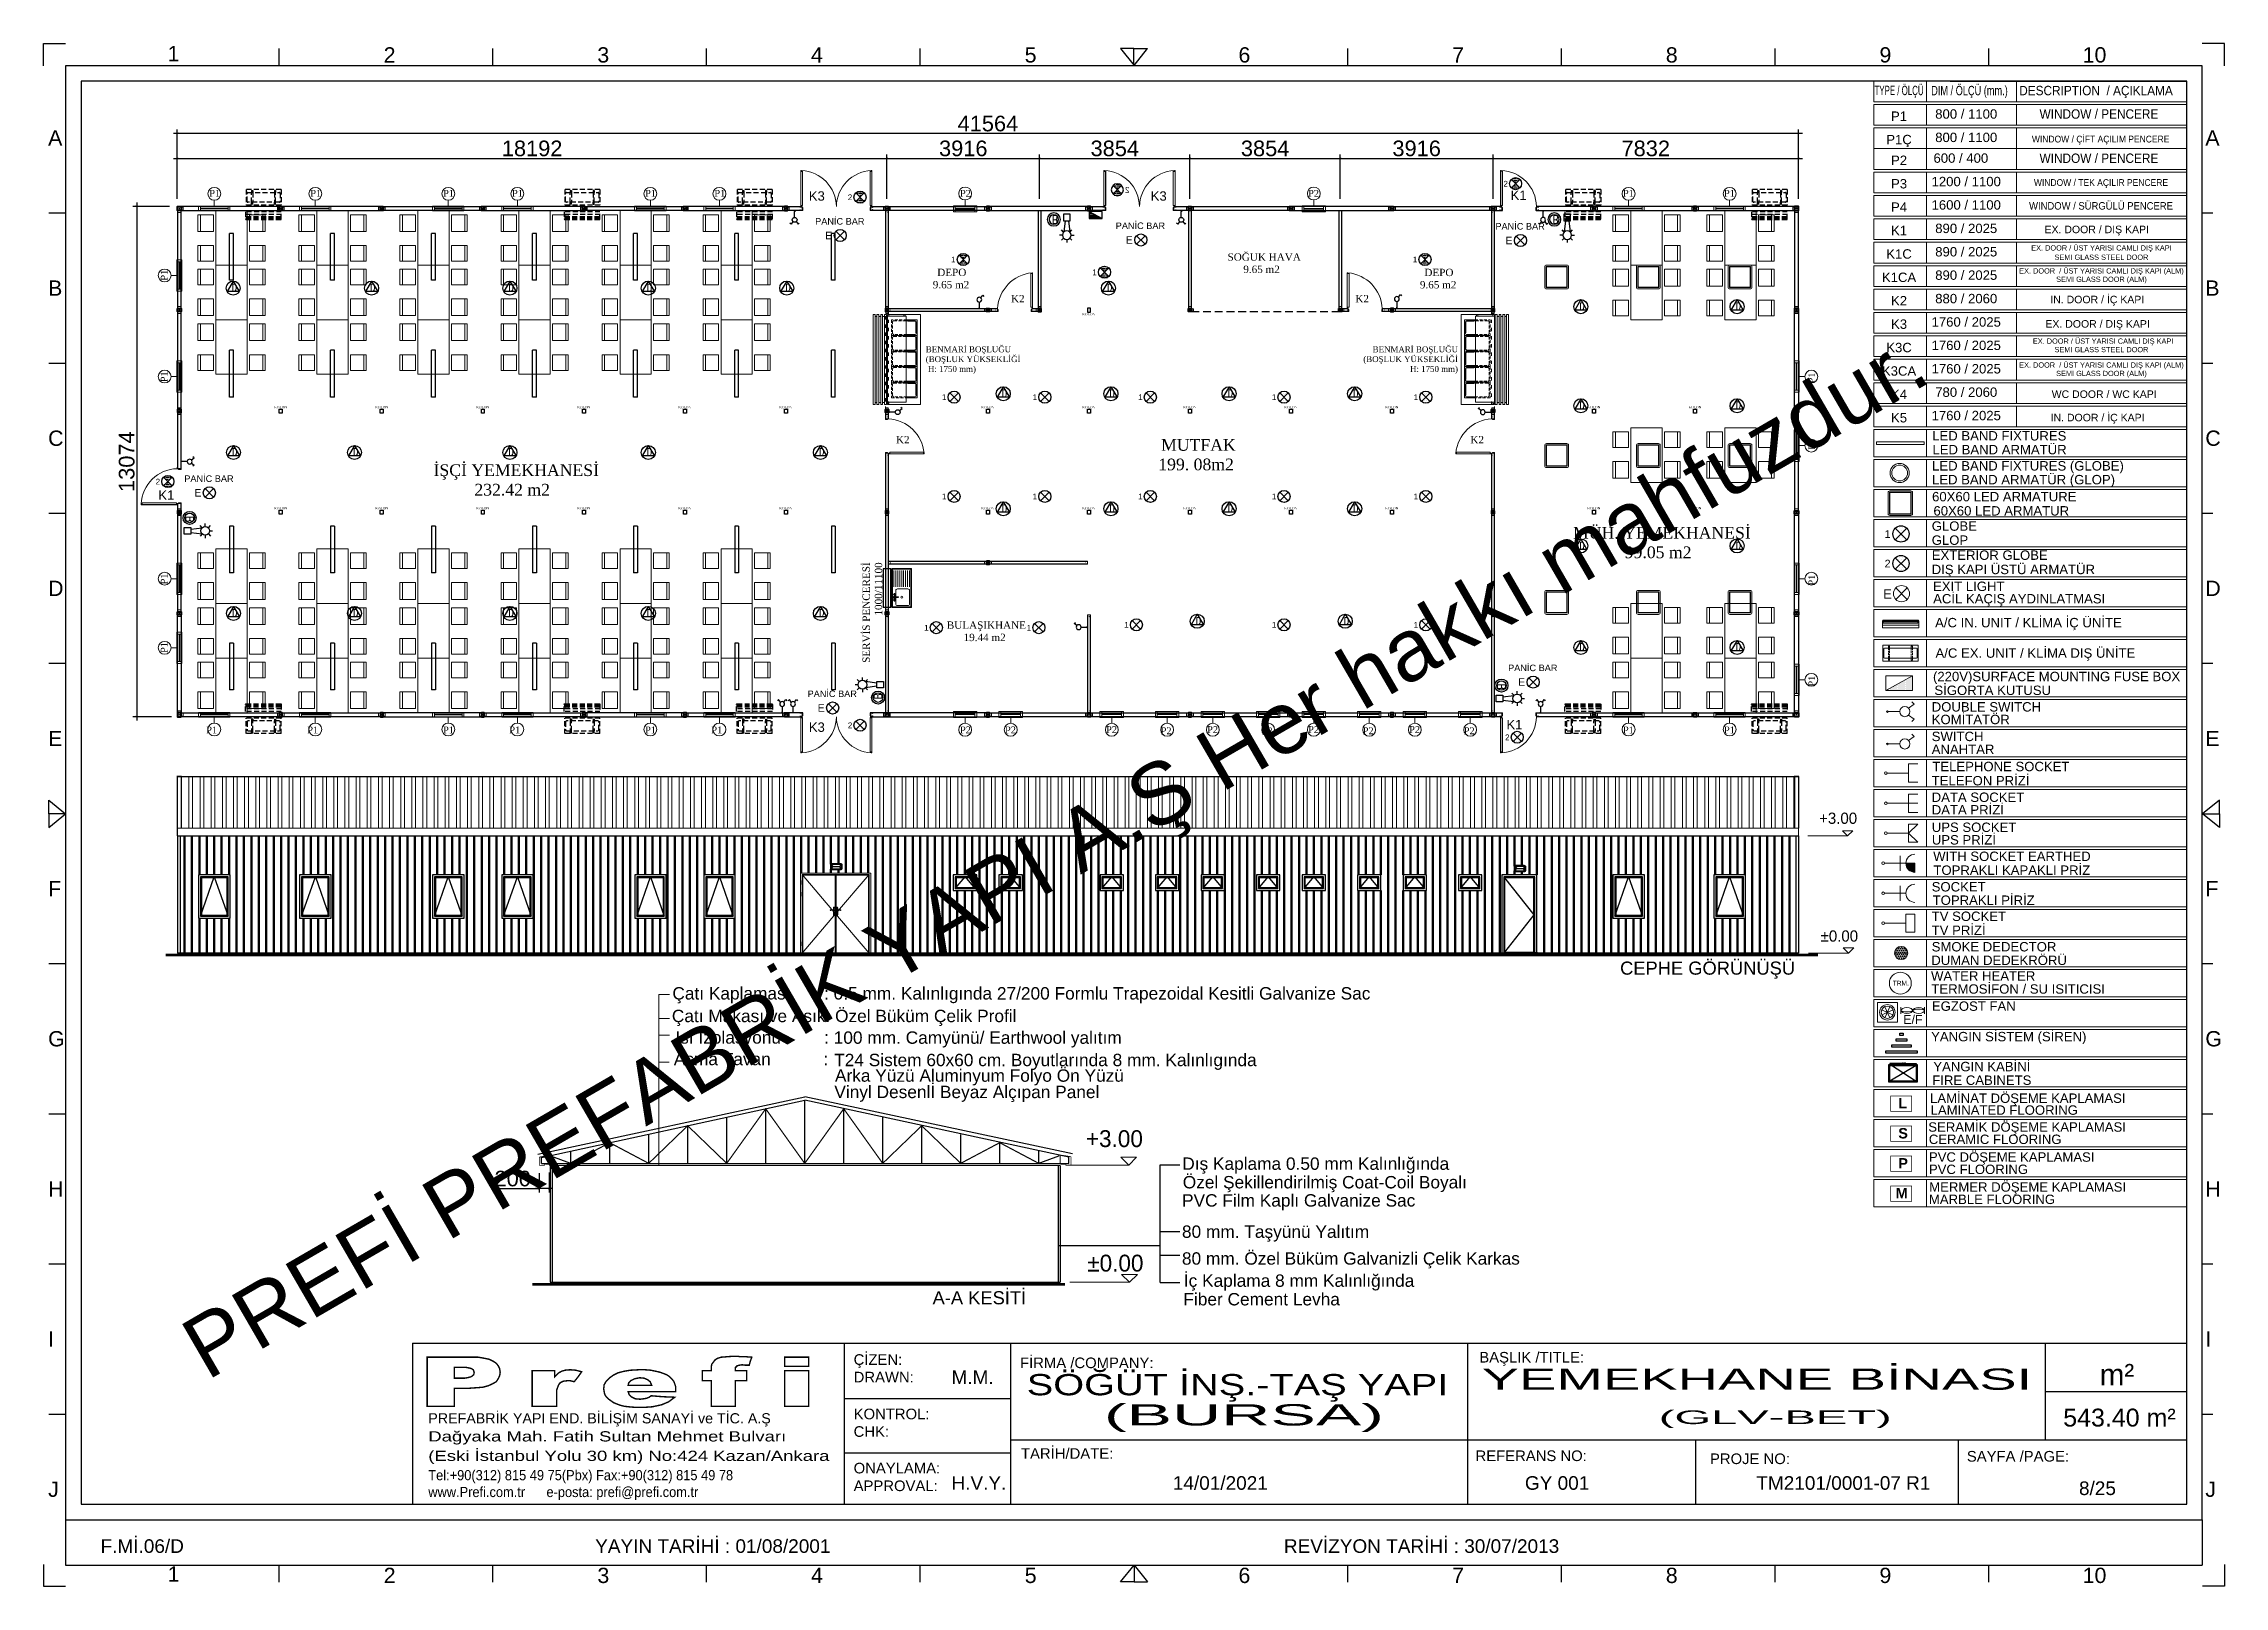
# Model space of a CAD drawing. Header units: millimetres. Extents: x 1111077 to 1166988, y 3220 to 42753.
import ezdxf
from ezdxf.enums import TextEntityAlignment as Align

# ---------------------------------------------------------------- set-up
doc = ezdxf.new("R2010")
doc.units = ezdxf.units.MM
for name, pattern in [('ACAD_ISO07W100', [3, 0, -3]), ('ACISOWELD', [3, 2, -1]), ('HIDDEN', [9.525, 6.35, -3.175]), ('TRATTEGGIATA', [19.05, 12.7, -6.35]), ('ÇİZGİ3', [30, 12, -18])]:
    doc.linetypes.add(name, pattern=pattern)
for name, color, linetype, lineweight in [('-DWG_DETAY1', 7, 'Continuous', 20), ('-DWG_DETAY2', 7, 'Continuous', 9), ('BRL ELM YAZI', 3, 'Continuous', 30), ('exhaust fan', 240, 'Continuous', 20), ('IC KAPILI 1050', 140, 'Continuous', 0), ('KAPI-PENCERE', 2, 'Continuous', 13), ('steel', 20, 'Continuous', 40), ('T.S.B-23.17-AKILLI ANALOG ADRESLi SIFIRLANABiLiR YANGIN iHBAR BUTONU', 32, 'Continuous', 30), ('T.S.B-23.19-AKILLI ANALOG ADRESLi ÇEVRiMDEN BESLEMELi FLASÖRLÜ YANGIN iHBAR SiRENi', 3, 'Continuous', 30), ('T.S.B-23.9-AKILLI ANALOG ADRESLi OPTiK DUMAN DEDEKTÖRÜ', 32, 'Continuous', 30), ('TARAMA', 7, 'Continuous', 50), ('TEFRİS-M', 232, 'Continuous', 5), ('TESISAT', 4, 'Continuous', 9), ('WALL INTERNAL', 7, 'Continuous', 50), ('yazi', 7, 'Continuous', 5), ('YAZİ', 7, 'Continuous', 5), ('ÖLÇÜ', 30, 'Continuous', 20)]:
    doc.layers.add(name, color=color, linetype=linetype, lineweight=lineweight)
for name, color, linetype in [('ANTET', 7, 'Continuous'), ('BİRLEŞİM ELEMANLARI', 4, 'Continuous'), ('DIŞ PANEL', 21, 'Continuous'), ('DUVAR', 1, 'Continuous'), ('ELEKTRIK', 41, 'Continuous'), ('KAGıT', 7, 'Continuous'), ('KAPI-PEN', 7, 'Continuous'), ('KAPı-PEN', 2, 'Continuous'), ('KONT. DUVAR', 130, 'Continuous'), ('NOKTALı', 7, 'ACAD_ISO07W100'), ('OLCU', 7, 'Continuous'), ('P1', 40, 'Continuous'), ('PENCERE', 2, 'Continuous'), ('ZEMIN', 44, 'Continuous'), ('ÇATı', 4, 'Continuous')]:
    doc.layers.add(name, color=color, linetype=linetype)
doc.styles.add('ES50', font='arial.ttf', dxfattribs={"width": 0.9, "height": 60})
doc.styles.add('PREFI YAZI', font='arial.ttf', dxfattribs={"height": 1})
doc.styles.add('RomanSTA', font='')
doc.styles.get("Standard").update_dxf_attribs({"font": 'arial.ttf', "height": 400})
doc.styles.add('times', font='times.ttf')
doc.styles.add('YAZI', font='arial.ttf', dxfattribs={"height": 150})
doc.styles.add('YENI', font='arial.ttf', dxfattribs={"height": 1})
doc.styles.get('RomanSTA').set_extended_font_data('RomanSTA')
doc.dimstyles.new('STYLE3$0', dxfattribs={"dimtxt": 400, "dimasz": 50, "dimexe": 1, "dimexo": 1, "dimgap": 50, "dimtad": 1, "dimdec": 0, "dimdsep": 46, "dimtxsty": 'Standard', "dimblk": 'ARCHTICK', "dimcen": -50, "dimdle": 3, "dimclrd": 256, "dimclre": 256, "dimclrt": 2, "dimadec": 0, "dimazin": 2, "dimtp": 0.1, "dimtm": 0.1, "dimtfac": 0.71, "dimtdec": 0, "dimtmove": 0, "dimatfit": 3, "dimldrblk": 'ARCHTICK', "dimfxl": 1, "dimlwd": -1, "dimlwe": -1, "dimarcsym": 1})

msp = doc.modelspace()

# ---------------------------------------------------------------- texts
at = {"lineweight": 0, "char_height": 174.916, "width": 4361.315}
for s, insert, attachment_point in [('{\\fGeorgia|b0|i0|c162|p18;P1}', (1115602.2, 39004.3), 3), ('{\\fGeorgia|b0|i0|c162|p18;P1}', (1118192.2, 39004.3), 3), ('{\\fGeorgia|b0|i0|c162|p18;P1}', (1121318, 39004.3), 1), ('{\\fGeorgia|b0|i0|c162|p18;P1}', (1123364.3, 39004.3), 3), ('{\\fGeorgia|b0|i0|c162|p18;P1}', (1126498, 39004.3), 1), ('{\\fGeorgia|b0|i0|c162|p18;P1}', (1128552.2, 39004.3), 3), ('{\\fGeorgia|b0|i0|c162|p18;P2}', (1134570.5, 39003.2), 1), ('{\\fGeorgia|b0|i0|c162|p18;P2}', (1143774.5, 39003.2), 3), ('{\\fGeorgia|b0|i0|c162|p18;P1}', (1151846.9, 39004.3), 3), ('{\\fGeorgia|b0|i0|c162|p18;P1}', (1154436.9, 39004.3), 3), ('{\\fGeorgia|b0|i0|c162|p18;P1}', (1115525, 25078), 9), ('{\\fGeorgia|b0|i0|c162|p18;P1}', (1118115, 25078), 9), ('{\\fGeorgia|b0|i0|c162|p18;P1}', (1121318, 25078), 7), ('{\\fGeorgia|b0|i0|c162|p18;P1}', (1123295, 25078), 9), ('{\\fGeorgia|b0|i0|c162|p18;P1}', (1126498, 25078), 7), ('{\\fGeorgia|b0|i0|c162|p18;P1}', (1128475, 25078), 9), ('{\\fGeorgia|b0|i0|c162|p18;P2}', (1134570.5, 25079.1), 7), ('{\\fGeorgia|b0|i0|c162|p18;P2}', (1136004.5, 25079.1), 9), ('{\\fGeorgia|b0|i0|c162|p18;P2}', (1138595.4, 25088.3), 9), ('{\\fGeorgia|b0|i0|c162|p18;P2}', (1139995, 25056.9), 9), ('{\\fGeorgia|b0|i0|c162|p18;P2}', (1141185.4, 25088.3), 9), ('{\\fGeorgia|b0|i0|c162|p18;P2}', (1142585, 25056.9), 9), ('{\\fGeorgia|b0|i0|c162|p18;P2}', (1143775.4, 25088.3), 9), ('{\\fGeorgia|b0|i0|c162|p18;P2}', (1145175, 25056.9), 9), ('{\\fGeorgia|b0|i0|c162|p18;P2}', (1146365.4, 25088.3), 9), ('{\\fGeorgia|b0|i0|c162|p18;P2}', (1147765, 25056.9), 9), ('{\\fGeorgia|b0|i0|c162|p18;P1}', (1151846.9, 25078), 9), ('{\\fGeorgia|b0|i0|c162|p18;P1}', (1154436.9, 25078), 9)]:
    msp.add_mtext(s, dxfattribs=dict(at, insert=insert, attachment_point=attachment_point))
at = {"lineweight": 0, "char_height": 174.916, "width": 4361.315, "rotation": 90}
for insert, attachment_point in [((1114079.3, 36957.4), 3), ((1114079.3, 34354.5), 3), ((1156495.6, 34325), 9), ((1156495.6, 32347.4), 7), ((1114079.3, 29174.5), 3), ((1156495.6, 29145), 9), ((1114079.3, 27137.9), 1), ((1156495.6, 26555), 9)]:
    msp.add_mtext('{\\fGeorgia|b0|i0|c162|p18;P1}', dxfattribs=dict(at, insert=insert, attachment_point=attachment_point))
at = {"linetype": 'ByBlock', "lineweight": 5}
for s, insert, char_height, width, attachment_point in [('\\pi1996.5;{\\fGeorgia|b0|i0|c162|p18;DEPO\\P\\pi1882.1;9.65 m2}', (1131991.3, 36985.8), 188.953, 4711.297, 1), ('\\pi1478.6;{\\fGeorgia|b0|i0|c162|p18;SOĞUK HAVA\\P\\pi1882.1;9.65 m2}', (1139952.6, 37378.8), 188.953, 4711.297, 1), ('\\pi1996.5;{\\fGeorgia|b0|i0|c162|p18;DEPO\\P\\pi1882.1;9.65 m2}', (1144480.5, 36984.4), 188.953, 4711.297, 1), ('{\\fGeorgia|b0|i0|c162|p18;K2}', (1135879, 36312.6), 188.953, 4711.297, 1), ('{\\fGeorgia|b0|i0|c162|p18;K2}', (1145055.9, 36312.6), 188.953, 4711.297, 3), ('{\\fGeorgia|b0|i0|c162|p18;BENMARİ BOŞLUĞU\\P(BOŞLUK YÜKSEKLİĞİ\\P H: 1750 mm)}', (1133692.9, 34994.9), 151.162, 3769.038, 1), ('{\\fGeorgia|b0|i0|c162|p18;BENMARİ BOŞLUĞU\\P(BOŞLUK YÜKSEKLİĞİ\\P H: 1750 mm)}', (1147339.1, 34994.9), 151.162, 3769.038, 3), ('{\\fGeorgia|b0|i0|c162|p18;K2}', (1132929.8, 32510.6), 188.953, 4711.297, 7), ('\\pi1444.3;{\\fGeorgia|b0|i0|c162|p18;MUTFAK\\P\\pi1371.4;199. 08m2}', (1138283.2, 31813.2), 300, 4711.297, 7), ('{\\fGeorgia|b0|i0|c162|p18;K2}', (1148005.1, 32510.6), 188.953, 4711.297, 9), ('\\pi317.67;{\\fGeorgia|b0|i0|c162|p18;İŞÇİ YEMEKHANESİ\\P\\pi1364.8;232.42 m2}', (1120756.2, 31166.2), 300, 4711.297, 7), ('\\pi146.72;{\\fGeorgia|b0|i0|c162|p18;MÜH. YEMEKHANESİ\\P\\pi1472.7;99.05 m2}', (1150141.7, 29560.9), 300, 4711.297, 7), ('\\pi1392;{\\fGeorgia|b0|i0|c162|p18;BULAŞIKHANE\\P\\pi1822.6;19.44 m2}', (1132841.3, 27946.3), 188.953, 4711.297, 1)]:
    msp.add_mtext(s, dxfattribs=dict(at, insert=insert, char_height=char_height, width=width, attachment_point=attachment_point))
at = {"linetype": 'ByBlock', "lineweight": 5, "insert": (1132578.9, 29460.4), "char_height": 188.953, "width": 4711.297, "attachment_point": 9, "rotation": 90}
msp.add_mtext('{\\fGeorgia|b0|i0|c162|p18;SERVİS PENCERESİ\\P1000/11100}', dxfattribs=at)
at = {"layer": 'BRL ELM YAZI', "color": 7, "style": 'times'}
for p in [(1137706.6, 35789.9), (1116986.6, 33407.5), (1119576.6, 33407.5), (1122166.6, 33407.5), (1124756.6, 33407.5), (1127346.6, 33407.5), (1129936.6, 33407.5), (1135116.6, 33407.5), (1137706.6, 33407.5), (1140296.6, 33407.5), (1142886.6, 33407.5), (1145476.6, 33407.5), (1150656.6, 33407.5), (1153246.6, 33407.5), (1116986.6, 30817.5), (1119576.6, 30817.5), (1122166.6, 30817.5), (1124756.6, 30817.5), (1127346.6, 30817.5), (1129936.6, 30817.5), (1135116.6, 30817.5), (1137706.6, 30817.5), (1140296.6, 30817.5), (1142886.6, 30817.5), (1145476.6, 30817.5), (1150656.6, 30817.5), (1153246.6, 30817.5)]:
    msp.add_text('KOLON', height=61.8, rotation=359.99999, dxfattribs=at).set_placement(p)
at = {"layer": 'KAGıT', "style": 'YAZI'}
for s, p in [('Çatı Kaplaması       : 0.5 mm. Kalınlıgında 27/200 Formlu Trapezoidal Kesitli Galvanize Sac', (1127197.3, 18257.9)), ('Çatı Makası ve Aşık: Özel Büküm Çelik Profil  ', (1127183.9, 17678)), (' Isı İzolasyonu         : ', (1127151.1, 17127.6)), ('100 mm. Camyünü/ Earthwool yalıtım', (1131333.4, 17123.5)), (' Asma Tavan           :', (1127110.7, 16574.4)), (' T24 Sistem 60x60 cm. Boyutlarında 8 mm. Kalınlıgında', (1131222.6, 16549.9)), ('Dış Kaplama 0.50 mm Kalınlığında', (1140269.5, 13893.9)), ('Özel Şekillendirilmiş Coat-Coil Boyalı ', (1140282, 13418.2)), ('PVC Film Kaplı Galvanize Sac', (1140263.7, 12951.7)), ('80 mm. Taşyünü Yalıtım', (1140262, 12150.9)), ('80 mm. Özel Büküm Galvanizli Çelik Karkas', (1140261.5, 11463.4)), ('İç Kaplama 8 mm Kalınlığında', (1140310.3, 10895.6)), ('Fiber Cement Levha', (1140299, 10419.5))]:
    msp.add_text(s, height=317.066, dxfattribs=at).set_placement(p)
at = {"layer": 'KAGıT', "char_height": 317.066, "width": 13728.591, "attachment_point": 1, "style": 'YAZI'}
for s, insert in [(' Arka Yüzü Aluminyum Folyo Ön Yüzü ', (1131242.1, 16468.4)), ('  Vinyl Desenlİ Beyaz Alçıpan Panel', (1131103.5, 16048.2))]:
    msp.add_mtext(s, dxfattribs=dict(at, insert=insert))
at = {"layer": 'YAZİ', "lineweight": 0, "style": 'YENI'}
for s, p in [('K3', (1130695, 38728.6)), ('K3', (1139460.5, 38728.6)), ('K1', (1148687.2, 38747.7)), ('K1', (1114018.1, 31063.1)), ('K3', (1130695, 25117.1)), ('K1', (1148580.7, 25183.2))]:
    msp.add_text(s, height=240, rotation=359.99999, dxfattribs=at).set_placement(p)
for p in [(1130857.7, 38114.6, 703.3), (1138564, 38001.3, 703.3), (1148298.5, 37987.1, 703.3), (1114683.2, 31520.9, 703.3), (1148623.8, 26672.3, 703.3), (1130663.4, 26008.2, 703.3)]:
    msp.add_text('PANİC BAR', height=168, dxfattribs=at).set_placement(p)
at = {"layer": 'YAZİ', "style": 'YAZI'}
for s, p in [('CEPHE GÖRÜNÜŞÜ', (1151495.2, 18894.6)), ('A-A KESİTİ', (1133868.1, 10447, -544.6))]:
    msp.add_text(s, height=336, dxfattribs=at).set_placement(p)
at = {"layer": 'ÖLÇÜ', "attachment_point": 1}
for s, insert, char_height, width in [('{\\fSymbol|b0|i0|c2|p18;+3.00}', (1156597.5, 23047.1), 288, 799.2), ('\\fSymbol|b0|i0|c2|p18;±0.00', (1156635.8, 20029.4), 288, 799.2), ('{\\fSymbol|b0|i0|c2|p18;+3.00}', (1137798.6, 14908.7), 432, 1198.8), ('\\fSymbol|b0|i0|c2|p18;±0.00', (1137833.6, 11718.9), 432, 1198.8)]:
    msp.add_mtext(s, dxfattribs=dict(at, insert=insert, char_height=char_height, width=width))

# ---------------------------------------------------------------- blocks, each defined once
blk = doc.blocks.new('111')
at = {"layer": 'ANTET'}
for p, q in [((723659, 282541), (723659, 282680)), ((723659, 282448), (723659, 282541)), ((726569, 282541), (726569, 282680)), ((726569, 282541), (726569, 282633)), ((726569, 282448), (726569, 282541)), ((726569, 282448), (726569, 282541)), ((729479, 282541), (729479, 282680)), ((729479, 282541), (729479, 282633)), ((729479, 282448), (729479, 282541)), ((729479, 282448), (729479, 282541)), ((732389, 282541), (732389, 282680)), ((732389, 282541), (732389, 282633)), ((732389, 282448), (732389, 282541)), ((732389, 282448), (732389, 282541)), ((735299, 282680), (735114, 282680)), ((735114, 282680), (735300, 282448)), ((735299, 282541), (735299, 282680)), ((735299, 282680), (735484, 282680)), ((735299, 282448), (735299, 282541)), ((735300, 282448), (735484, 282680)), ((738210, 282541), (738210, 282680)), ((738210, 282541), (738210, 282633)), ((738210, 282448), (738210, 282541)), ((738210, 282448), (738210, 282541)), ((741120, 282541), (741120, 282680)), ((741120, 282541), (741120, 282633)), ((741120, 282448), (741120, 282541)), ((741120, 282448), (741120, 282541)), ((744030, 282541), (744030, 282680)), ((744030, 282541), (744030, 282633)), ((744030, 282448), (744030, 282541)), ((744030, 282448), (744030, 282541)), ((746940, 282541), (746940, 282680)), ((746940, 282541), (746940, 282633)), ((746940, 282448), (746940, 282541)), ((746940, 282448), (746940, 282541)), ((746413, 282236), (749638, 282236)), ((746413, 282236), (749638, 282236)), ((720656, 280438), (720518, 280438)), ((720749, 280438), (720656, 280438)), ((749991, 280438), (749852, 280438)), ((720656, 278394), (720518, 278394)), ((720749, 278394), (720656, 278394)), ((749991, 278394), (749852, 278394)), ((720656, 276350), (720518, 276350)), ((720749, 276350), (720656, 276350)), ((749991, 276350), (749852, 276350)), ((720656, 274306), (720518, 274306)), ((720749, 274306), (720656, 274306)), ((749991, 274306), (749852, 274306)), ((750083, 272448), (749852, 272262)), ((750083, 272262), (750083, 272448)), ((720656, 272262), (720518, 272262)), ((720656, 272262), (720518, 272262)), ((720749, 272262), (720656, 272262)), ((720749, 272262), (720656, 272262)), ((749852, 272262), (749945, 272262)), ((749852, 272262), (749945, 272262)), ((750083, 272077), (749852, 272262)), ((749945, 272262), (750083, 272262)), ((749945, 272262), (750083, 272262)), ((750083, 272262), (750083, 272077)), ((720656, 270219), (720518, 270219)), ((720749, 270219), (720656, 270219)), ((749991, 270219), (749852, 270219)), ((720656, 268175), (720518, 268175)), ((720749, 268175), (720656, 268175)), ((749991, 268175), (749852, 268175)), ((720656, 266131), (720518, 266131)), ((720656, 266131), (720518, 266131)), ((720749, 266131), (720656, 266131)), ((720749, 266131), (720656, 266131)), ((749991, 266131), (749852, 266131)), ((725474, 265055), (749639, 265055)), ((725474, 265055), (725474, 262864)), ((731353, 265055), (731353, 262864)), ((733619, 265055), (733619, 262864)), ((739841, 265055), (739841, 262864)), ((747711, 263742), (747711, 265055)), ((747711, 264399), (749639, 264399)), ((720656, 264087), (720518, 264087)), ((720749, 264087), (720656, 264087)), ((731353, 264303), (733619, 264303)), ((749991, 264087), (749852, 264087)), ((733619, 263742), (749639, 263742)), ((742952, 262864), (742952, 263742)), ((746528, 262864), (746528, 263742)), ((731353, 263563), (733619, 263563)), ((720749, 262653), (720749, 262035)), ((749849, 262653), (749849, 262035)), ((720749, 262035), (749849, 262035)), ((723659, 261896), (723659, 262035)), ((726569, 261896), (726569, 262035)), ((726569, 261896), (726569, 261989)), ((729479, 261896), (729479, 262035)), ((729479, 261896), (729479, 261989)), ((732389, 261896), (732389, 262035)), ((732389, 261896), (732389, 261989)), ((735114, 261805), (735300, 262036)), ((735300, 262036), (735300, 261944)), ((735300, 262036), (735485, 261805)), ((738211, 261896), (738211, 262035)), ((738211, 261896), (738211, 261989)), ((741121, 261896), (741121, 262035)), ((741121, 261896), (741121, 261989)), ((744031, 261896), (744031, 262035)), ((744031, 261896), (744031, 261989)), ((746941, 261896), (746941, 262035)), ((746941, 261896), (746941, 261989)), ((723659, 261803), (723659, 261896)), ((726569, 261803), (726569, 261896)), ((726569, 261803), (726569, 261896)), ((729479, 261803), (729479, 261896)), ((729479, 261803), (729479, 261896)), ((732389, 261803), (732389, 261896)), ((732389, 261803), (732389, 261896)), ((735300, 261805), (735114, 261805)), ((735300, 261944), (735300, 261805)), ((735300, 261805), (735485, 261805)), ((738211, 261803), (738211, 261896)), ((738211, 261803), (738211, 261896)), ((741121, 261803), (741121, 261896)), ((741121, 261803), (741121, 261896)), ((744031, 261803), (744031, 261896)), ((744031, 261803), (744031, 261896)), ((746941, 261803), (746941, 261896)), ((746941, 261803), (746941, 261896))]:
    blk.add_line(p, q, dxfattribs=at)
at = {"layer": 'ANTET', "linetype": 'ByBlock', "ltscale": 33}
for p, q in [((720518, 272262), (720518, 272448)), ((720518, 272448), (720749, 272262)), ((720518, 272262), (720518, 272077)), ((720518, 272077), (720749, 272262))]:
    blk.add_line(p, q, dxfattribs=at)
at = {"layer": 'ANTET'}
for points in [[(720449, 282446), (720449, 282746), (720748, 282746)], [(750149, 282446), (750149, 282746), (749849, 282746)], [(720449, 262045), (720449, 261746), (720748, 261746)], [(750150, 262045), (750150, 261746), (749850, 261746)]]:
    blk.add_lwpolyline(points, dxfattribs=at)
for points in [[(749849, 262653), (749849, 282446), (720748, 282446), (720749, 262653)], [(749639, 262864), (749638, 282236), (720959, 282236), (720960, 262864)]]:
    blk.add_lwpolyline(points, close=True, dxfattribs=at)
at = {"layer": 'ANTET', "const_width": 19.4}
for points in [[(725673, 264865), (725979, 264865), (726279, 264865), (726368, 264865), (726449, 264851), (726517, 264837), (726572, 264810), (726613, 264783), (726640, 264749), (726660, 264708), (726667, 264660), (726660, 264613), (726640, 264572), (726613, 264531), (726565, 264504), (726504, 264476), (726429, 264456), (726340, 264449), (726238, 264442), (726136, 264442), (726041, 264442), (726041, 264197), (725673, 264197), (725673, 264531), (725673, 264865), (725673, 264865)], [(726041, 264579), (726082, 264579), (726129, 264579), (726177, 264579), (726218, 264585), (726245, 264592), (726272, 264599), (726306, 264626), (726313, 264653), (726306, 264681), (726300, 264694), (726279, 264708), (726259, 264715), (726225, 264722), (726191, 264728), (726143, 264728), (726041, 264728), (726041, 264653), (726041, 264579), (726041, 264579)], [(727103, 264681), (727409, 264681), (727409, 264599), (727436, 264626), (727457, 264647), (727504, 264674), (727552, 264688), (727620, 264694), (727695, 264688), (727777, 264667), (727729, 264599), (727675, 264531), (727620, 264545), (727586, 264545), (727525, 264538), (727484, 264517), (727464, 264490), (727450, 264456), (727436, 264415), (727436, 264361), (727436, 264197), (727273, 264197), (727103, 264197), (727103, 264436), (727103, 264681), (727103, 264681)], [(729057, 264395), (728737, 264395), (728410, 264395), (728424, 264354), (728451, 264327), (728506, 264299), (728574, 264293), (728621, 264299), (728662, 264306), (728696, 264320), (728724, 264340), (728880, 264327), (729044, 264320), (728962, 264258), (728867, 264218), (728805, 264204), (728737, 264190), (728655, 264184), (728567, 264184), (728485, 264184), (728417, 264190), (728356, 264197), (728301, 264211), (728213, 264245), (728138, 264299), (728111, 264327), (728090, 264361), (728083, 264395), (728077, 264436), (728083, 264490), (728111, 264538), (728151, 264579), (728206, 264619), (728274, 264653), (728356, 264674), (728444, 264688), (728553, 264694), (728642, 264694), (728717, 264688), (728785, 264674), (728846, 264660), (728935, 264626), (728975, 264599), (729003, 264572), (729030, 264538), (729044, 264504), (729057, 264463), (729057, 264415), (729057, 264395), (729057, 264395)], [(729869, 264681), (729944, 264681), (730025, 264681), (730025, 264613), (730025, 264545), (729944, 264545), (729869, 264545), (729869, 264197), (729542, 264197), (729542, 264545), (729419, 264545), (729419, 264613), (729419, 264681), (729542, 264681), (729542, 264701), (729542, 264735), (729549, 264769), (729569, 264796), (729596, 264831), (729630, 264851), (729678, 264865), (729753, 264871), (729842, 264878), (729889, 264878), (729951, 264871), (730019, 264871), (730094, 264865), (730073, 264810), (730059, 264756), (730005, 264756), (729964, 264762), (729923, 264756), (729896, 264749), (729882, 264735), (729869, 264722), (729869, 264708), (729869, 264681), (729869, 264681)], [(730541, 264865), (730868, 264865), (730868, 264742), (730541, 264742), (730541, 264865), (730541, 264865)], [(730541, 264681), (730868, 264681), (730868, 264436), (730868, 264197), (730541, 264197), (730541, 264436), (730541, 264681), (730541, 264681)], [(728730, 264483), (728710, 264531), (728676, 264558), (728628, 264579), (728567, 264585), (728499, 264572), (728444, 264545), (728417, 264517), (728410, 264483), (728567, 264483), (728730, 264483), (728730, 264483)]]:
    blk.add_lwpolyline(points, dxfattribs=at)
at = {"layer": 'ANTET', "style": 'YAZI'}
for s, height, p in [('1', 208, (722137, 282507)), ('2', 208, (725080, 282489)), ('3', 208, (727990, 282489)), ('4', 208, (730900, 282489)), ('5', 208, (733810, 282489)), ('6', 208, (736722, 282489)), ('7', 208, (739632, 282489)), ('8', 208, (742542, 282489)), ('9', 208, (745452, 282489)), ('10', 208.3, (748219, 282489)), ('A', 208, (720510, 281359)), ('A', 208, (749890, 281359)), ('B', 208, (720510, 279315)), ('B', 208, (749890, 279315)), ('C', 208, (720510, 277271)), ('C', 208, (749890, 277271)), ('D', 208, (720510, 275227)), ('D', 208, (749890, 275227)), ('E', 208, (720510, 273183)), ('E', 208, (749890, 273183)), ('F', 208, (720510, 271140)), ('F', 208, (749890, 271140)), ('G', 208, (720510, 269096)), ('G', 208, (749890, 269096)), ('H', 208, (720510, 267052)), ('H', 208, (749890, 267052)), ('I', 208, (720510, 265008)), ('I', 208, (749890, 265008)), ('PREFABRİK YAPI END. BİLİŞİM SANAYİ ve TİC. A.Ş', 138.79, (725688, 263964)), ('J', 208, (720510, 262964)), ('J', 208, (749890, 262964)), ('1', 208, (722138, 261808)), ('2', 208, (725081, 261791)), ('3', 208, (727991, 261791)), ('4', 208, (730901, 261791)), ('5', 208, (733811, 261791)), ('6', 208, (736722, 261791)), ('7', 208, (739632, 261791)), ('8', 208, (742542, 261791)), ('9', 208, (745452, 261791)), ('10', 208.3, (748219, 261791))]:
    blk.add_text(s, height=height, dxfattribs=at).set_placement(p)
for s, width, p in [('Dağyaka Mah. Fatih Sultan Mehmet Bulvarı', 1.3, (725688, 263718)), ('(Eski İstanbul Yolu 30 km) No:424 Kazan/Ankara', 1.3, (725688, 263453)), ('Tel:+90(312) 815 49 75(Pbx) Fax:+90(312) 815 49 78', 0.9, (725688, 263190)), ('www.Prefi.com.tr      e-posta: prefi@prefi.com.tr', 0.9, (725688, 262961))]:
    blk.add_text(s, height=138.79, dxfattribs=dict(at, width=width)).set_placement(p)
blk.add_attdef('F.Mİ.06/B', (721225, 262201), '', height=185, dxfattribs=at)
at = {"layer": 'yazi', "style": 'YAZI'}
for s, height, p in [('ÇİZEN:', 144.6, (731481, 264761)), ('BAŞLIK /TITLE:', 144.62, (740002, 264792)), ('DRAWN:', 144.6, (731481, 264522)), ('FİRMA /COMPANY:', 144.62, (733747, 264716)), ('m²', 289.2, (748451, 264484)), ('KONTROL:', 144.6, (731481, 264020)), ('CHK:', 144.6, (731481, 263781)), ('TARİH/DATE:', 144.62, (733760, 263482)), ('REFERANS NO:', 144.62, (739951, 263451)), ('PROJE NO:', 144.6, (743144, 263410)), ('SAYFA /PAGE:', 144.62, (746642, 263444)), ('APPROVAL:', 144.6, (731481, 263042)), ('ONAYLAMA:', 144.6, (731481, 263283))]:
    blk.add_text(s, height=height, dxfattribs=at).set_placement(p)
at = {"layer": 'yazi', "color": 254, "style": 'PREFI YAZI'}
blk.add_attdef('XXXXXXXXXXXXXXXXXXXXXXXXXXXXXXXXXX', (722675, 265573), '', height=839, rotation=30.0848, dxfattribs=at)
at = {"layer": 'yazi', "style": 'YAZI'}
for tag, p, height in [('S.K.', (732814, 264500), 185), ('XXXXXXXXXXXXXXXXXXXXXX', (733838, 264347), 289), ('XXXXXXXXXXXXBAŞLIKXXXXXXXXX', (740196, 264451), 289), ('XXXXXXŞANTİYEXXXXXXX', (734306, 263936), 289), ('XXXXXXXXBİNA/TİPİXXXXXXXX', (741748, 263955), 185), ('M²', (748437, 263921), 243), ('H.V.Y.', (732814, 263060), 185), ('00.00.0000', (735828, 263060), 185), ('TM0900/0000', (740623, 263060), 185), ('REV01', (744284, 263060), 185), ('SAYFA', (748169, 262989), 185)]:
    blk.add_attdef(tag, p, '', height=height, dxfattribs=at)
blk = doc.blocks.new('C TİPİ ARM')
at = {"layer": 'ELEKTRIK'}
h = blk.add_hatch(dxfattribs=at)
h.set_pattern_fill('DOTS', color=256, scale=53.768384, style=0)
h.set_pattern_definition([(0, (-13266.97, -14769.9), (42.67865, 85.3573), [0, -85.3573])])
h.paths.add_polyline_path([(199, 199, 0.414214), (-199, 199), (0, 0)])
h.paths.add_polyline_path([(199, -199), (0, 0), (-199, -199, 0.414214)])
for p, q in [((-199, -199), (199, 199)), ((-199, 199), (199, -199))]:
    blk.add_line(p, q, dxfattribs=at)
blk.add_circle((0, 0), 281, dxfattribs=at)
at = {"layer": 'ELEKTRIK', "linetype": 'Continuous', "style": 'YENI'}
blk.add_text('1', height=267, dxfattribs=at).set_placement((-568, -137))
blk = doc.blocks.new('C TİPİ ARM (KAFESLİ)')
at = {"layer": 'ELEKTRIK'}
h = blk.add_hatch(dxfattribs=at)
h.set_pattern_fill('DOTS', color=256, scale=53.768384, style=0)
h.set_pattern_definition([(0, (-13266.97, -14769.9), (42.67865, 85.3573), [0, -85.3573])])
h.paths.add_polyline_path([(199, 199, 0.414214), (-199, 199), (0, 0)])
h.paths.add_polyline_path([(199, -199), (0, 0), (-199, -199, 0.414214)])
for p, q in [((-199, -199), (199, 199)), ((-199, 199), (199, -199))]:
    blk.add_line(p, q, dxfattribs=at)
blk.add_circle((0, 0), 281, dxfattribs=at)
at = {"layer": 'ELEKTRIK', "linetype": 'Continuous', "style": 'YENI'}
blk.add_text('2', height=267, dxfattribs=at).set_placement((-568, -137))
blk = doc.blocks.new('E-2')
at = {"layer": 'exhaust fan'}
for p, q in [((-96, -150), (-96, -150)), ((-96, -150), (-96, -150)), ((-89, -110), (83, -190)), ((85, -110), (-87, -190)), ((-42, -235), (38, -66)), ((38, -66), (-42, -235)), ((37, -235), (-42, -66)), ((-42, -66), (37, -235))]:
    blk.add_line(p, q, dxfattribs=at)
blk.add_lwpolyline([(-150, 0), (-150, -300), (150, -300), (150, 0)], close=True, dxfattribs=at)
for radius in [118, 93.6]:
    blk.add_circle((-2, -150), radius, dxfattribs=at)
blk = doc.blocks.new('E-1')
at = {"layer": 'exhaust fan', "color": 3, "elevation": 0}
for points in [[(-180, 92), (-180, -8)], [(180, -8), (180, 92)]]:
    blk.add_lwpolyline(points, dxfattribs=at)
at = {"layer": 'exhaust fan', "extrusion": (0, 0, -1)}
blk.add_ellipse((-90, 41), major_axis=(90, 0), ratio=0.487629, dxfattribs=at)
for centre, major_axis, ratio, start_param, end_param in [((-90, 63), (104, 0), 0.421556, 0.52664, 2.614952), ((90, 41), (90, 0), 0.487629, 3.141593, 9.424778), ((90, 19), (-104, 0), 0.421556, 0.52664, 2.614952)]:
    blk.add_ellipse(centre, major_axis=major_axis, ratio=ratio, start_param=start_param, end_param=end_param, dxfattribs=at)
blk = doc.blocks.new('A$C7596407A')
at = {"layer": 'KONT. DUVAR', "ltscale": 20}
for points in [[(-264, 39), (264, 39), (264, 0), (-264, 0)], [(-164, 139), (164, 139), (164, 100), (-164, 100)], [(-89, 240), (89, 240), (89, 202), (-89, 202)], [(-26, 339), (26, 339), (26, 300), (-26, 300)]]:
    blk.add_lwpolyline(points, close=True, dxfattribs=at)
blk = doc.blocks.new('A$C17682188')
at = {"layer": 'DUVAR'}
for p, q in [((-119, 337), (-720, -23)), ((-702, 357), (-119, -23))]:
    blk.add_line(p, q, dxfattribs=at)
at = {"layer": 'DUVAR', "elevation": 0}
for points in [[(-99, 357), (-99, -43), (-740, -43), (-740, 357)], [(-720, 357), (-400, 357), (-400, 377), (-720, 377)], [(-119, 337), (-119, -23), (-720, -23), (-720, 337)], [(-119, 357), (-400, 357), (-400, 377), (-119, 377)]]:
    blk.add_lwpolyline(points, close=True, dxfattribs=at)
at = {"layer": 'DUVAR'}
for centre in [(-425, 386), (-375, 386)]:
    blk.add_circle(centre, 9.02, dxfattribs=at)
blk = doc.blocks.new('LEJANT1-TM')
at = {"lineweight": 0}
h = blk.add_hatch(dxfattribs=at)
h.set_pattern_fill('DOTS,_O', color=256, scale=10.129953)
h.set_pattern_definition([(0, (74475.653, 850248.562), (8.0406506, 16.081301), [0, -16.081301])])
h.paths.add_polyline_path([(122489, 872717), (122489, 872936), (122086, 872717)])
blk.add_hatch(color=256, dxfattribs=at).paths.add_polyline_path([(122526, 870114), (122389, 870114, 0.414214), (122526, 869977)])
at = {"lineweight": 0, "ltscale": 10}
h = blk.add_hatch(dxfattribs=at)
h.set_pattern_fill('TRIANG', color=256, scale=3.461628)
h.set_pattern_definition([(60, (102695.62, 1031140.37), (-16.4860047, 28.5545977), [16.4860047, -16.4860047]), (120, (102695.62, 1031140.37), (-32.9720094, 2e-08), [16.4860047, -16.4860047]), (0, (102687.378, 1031154.646), (16.4860047, 28.5545977), [16.4860047, -16.4860047])])
h.paths.add_polyline_path([(122416, 868762, 1), (122217, 868762, 1)])
at = {"lineweight": 0}
for p, q in [((121947, 876457), (122664, 876457)), ((121947, 876421), (121947, 876457)), ((122664, 876421), (122664, 876457)), ((121947, 876421), (122664, 876421)), ((122036, 873657), (122036, 873764)), ((122582, 873699), (122036, 873699)), ((122582, 873657), (122036, 873657)), ((122048, 873727), (122048, 873776)), ((122048, 873776), (122570, 873776)), ((122048, 873774), (122570, 873774)), ((122048, 873771), (122570, 873771)), ((122048, 873767), (122570, 873767)), ((122048, 873760), (122570, 873760)), ((122048, 873748), (122570, 873748)), ((122048, 873727), (122570, 873727)), ((122570, 873727), (122570, 873776)), ((122582, 873764), (122582, 873657)), ((122574, 873397), (122040, 873397)), ((122040, 873159), (122040, 873397)), ((122574, 873159), (122040, 873159)), ((122055, 873340), (122055, 873216)), ((122548, 873352), (122067, 873352)), ((122067, 873204), (122548, 873204)), ((122125, 873382), (122125, 873352)), ((122125, 873174), (122125, 873204)), ((122143, 873382), (122143, 873352)), ((122143, 873174), (122143, 873204)), ((122471, 873382), (122471, 873352)), ((122471, 873174), (122471, 873204)), ((122489, 873382), (122489, 873352)), ((122489, 873174), (122489, 873204)), ((122559, 873216), (122559, 873340)), ((122574, 873159), (122574, 873397)), ((122489, 872936), (122086, 872717)), ((122429, 872451), (122514, 872511)), ((122514, 872511), (122478, 872545)), ((122298, 872397), (122121, 872397)), ((122429, 872343), (122514, 872283)), ((122514, 872283), (122478, 872249)), ((122298, 871910), (122121, 871910)), ((122429, 871964), (122514, 872024)), ((122514, 872024), (122478, 872058)), ((122430, 871472), (122107, 871472)), ((122430, 871017), (122107, 871017)), ((122430, 871017), (122567, 871017)), ((122430, 870566), (122107, 870566)), ((122567, 870703), (122430, 870566)), ((122430, 870566), (122567, 870429)), ((122305, 870226), (122305, 870002)), ((122389, 870114), (122067, 870114)), ((122389, 869662), (122067, 869662)), ((122305, 869775), (122305, 869550)), ((122526, 869074), (122526, 869348)), ((122389, 869211), (122067, 869211))]:
    blk.add_line(p, q, dxfattribs=at)
at = {"linetype": 'TRATTEGGIATA', "lineweight": 0, "ltscale": 2}
for p, q in [((122143, 873382), (122125, 873382)), ((122125, 873352), (122125, 873204)), ((122125, 873174), (122143, 873174)), ((122143, 873204), (122143, 873352)), ((122471, 873382), (122489, 873382)), ((122471, 873204), (122471, 873352)), ((122489, 873174), (122471, 873174)), ((122489, 873352), (122489, 873204))]:
    blk.add_line(p, q, dxfattribs=at)
at = {"lineweight": 0}
for points in [[(121908, 881890), (122702, 881890), (122702, 881578), (121908, 881578)], [(124055, 881890), (122702, 881890), (122702, 881578), (124055, 881578)], [(126621, 881890), (124055, 881890), (124055, 881578), (126621, 881578)], [(121908, 881537), (122702, 881537), (122702, 881225), (121908, 881225)], [(124055, 881537), (122702, 881537), (122702, 881225), (124055, 881225)], [(126621, 881537), (124055, 881537), (124055, 881225), (126621, 881225)], [(121908, 881185), (122702, 881185), (122702, 880873), (121908, 880873)], [(124055, 881185), (122702, 881185), (122702, 880873), (124055, 880873)], [(126621, 881185), (124055, 881185), (124055, 880873), (126621, 880873)], [(121908, 880873), (122702, 880873), (122702, 880561), (121908, 880561)], [(124055, 880873), (122702, 880873), (122702, 880561), (124055, 880561)], [(126621, 880873), (124055, 880873), (124055, 880561), (126621, 880561)], [(121908, 880521), (122702, 880521), (122702, 880208), (121908, 880208)], [(124055, 880521), (122702, 880521), (122702, 880208), (124055, 880208)], [(126621, 880521), (124055, 880521), (124055, 880208), (126621, 880208)], [(121908, 880168), (122702, 880168), (122702, 879856), (121908, 879856)], [(124055, 880168), (122702, 880168), (122702, 879856), (124055, 879856)], [(126621, 880168), (124055, 880168), (124055, 879856), (126621, 879856)], [(121908, 879816), (122702, 879816), (122702, 879504), (121908, 879504)], [(124055, 879816), (122702, 879816), (122702, 879504), (124055, 879504)], [(126621, 879816), (124055, 879816), (124055, 879504), (126621, 879504)], [(121908, 879463), (122702, 879463), (122702, 879151), (121908, 879151)], [(124055, 879463), (122702, 879463), (122702, 879151), (124055, 879151)], [(126621, 879463), (124055, 879463), (124055, 879151), (126621, 879151)], [(121908, 879111), (122702, 879111), (122702, 878799), (121908, 878799)], [(124055, 879111), (122702, 879111), (122702, 878799), (124055, 878799)], [(126621, 879111), (124055, 879111), (124055, 878799), (126621, 878799)], [(121908, 878759), (122702, 878759), (122702, 878446), (121908, 878446)], [(124055, 878759), (122702, 878759), (122702, 878446), (124055, 878446)], [(126621, 878759), (124055, 878759), (124055, 878446), (126621, 878446)], [(121908, 878406), (122702, 878406), (122702, 878094), (121908, 878094)], [(124055, 878406), (122702, 878406), (122702, 878094), (124055, 878094)], [(126621, 878406), (124055, 878406), (124055, 878094), (126621, 878094)], [(121908, 878054), (122702, 878054), (122702, 877742), (121908, 877742)], [(124055, 878054), (122702, 878054), (122702, 877742), (124055, 877742)], [(126621, 878054), (124055, 878054), (124055, 877742), (126621, 877742)], [(121908, 877702), (122702, 877702), (122702, 877389), (121908, 877389)], [(124055, 877702), (122702, 877702), (122702, 877389), (124055, 877389)], [(126621, 877702), (124055, 877702), (124055, 877389), (126621, 877389)], [(121908, 877349), (122702, 877349), (122702, 877037), (121908, 877037)], [(124055, 877349), (122702, 877349), (122702, 877037), (124055, 877037)], [(126621, 877349), (124055, 877349), (124055, 877037), (126621, 877037)], [(121908, 876997), (122702, 876997), (122702, 876685), (121908, 876685)], [(124055, 876997), (122702, 876997), (122702, 876685), (124055, 876685)], [(126621, 876997), (124055, 876997), (124055, 876685), (126621, 876685)], [(121908, 876644), (122702, 876644), (122702, 876233), (121908, 876233)], [(126621, 876644), (122702, 876644), (122702, 876233), (126621, 876233)], [(121908, 876193), (122702, 876193), (122702, 875781), (121908, 875781)], [(126621, 876193), (122702, 876193), (122702, 875781), (126621, 875781)], [(121908, 875741), (122702, 875741), (122702, 875330), (121908, 875330)], [(122142, 875699), (122469, 875699), (122469, 875372), (122142, 875372)], [(122147, 875694), (122463, 875694), (122463, 875377), (122147, 875377)], [(126621, 875741), (122702, 875741), (122702, 875330), (126621, 875330)], [(121908, 875289), (122702, 875289), (122702, 874878), (121908, 874878)], [(126621, 875289), (122702, 875289), (122702, 874878), (126621, 874878)], [(121908, 874838), (122702, 874838), (122702, 874426), (121908, 874426)], [(126621, 874838), (122702, 874838), (122702, 874426), (126621, 874426)], [(121908, 874386), (122702, 874386), (122702, 873975), (121908, 873975)], [(126621, 874386), (122702, 874386), (122702, 873975), (126621, 873975)], [(121908, 873935), (122702, 873935), (122702, 873523), (121908, 873523)], [(126621, 873935), (122702, 873935), (122702, 873523), (126621, 873523)], [(121908, 873483), (122702, 873483), (122702, 873071), (121908, 873071)], [(126621, 873483), (122702, 873483), (122702, 873071), (126621, 873071)], [(121908, 873031), (122702, 873031), (122702, 872620), (121908, 872620)], [(122086, 872717), (122489, 872717), (122489, 872936), (122086, 872936)], [(126621, 873031), (122702, 873031), (122702, 872620), (126621, 872620)], [(121908, 872578), (122702, 872578), (122702, 872167), (121908, 872167)], [(126621, 872578), (122702, 872578), (122702, 872167), (126621, 872167)], [(121908, 872126), (122702, 872126), (122702, 871715), (121908, 871715)], [(126621, 872126), (122702, 872126), (122702, 871715), (126621, 871715)], [(121908, 871675), (122702, 871675), (122702, 871263), (121908, 871263)], [(126621, 871675), (122702, 871675), (122702, 871263), (126621, 871263)], [(121908, 871223), (122702, 871223), (122702, 870812), (121908, 870812)], [(126621, 871223), (122702, 871223), (122702, 870812), (126621, 870812)], [(121908, 870771), (122702, 870771), (122702, 870360), (121908, 870360)], [(126621, 870771), (122702, 870771), (122702, 870360), (126621, 870360)], [(121908, 870320), (122702, 870320), (122702, 869908), (121908, 869908)], [(126621, 870320), (122702, 870320), (122702, 869908), (126621, 869908)], [(121908, 869868), (122702, 869868), (122702, 869457), (121908, 869457)], [(126621, 869868), (122702, 869868), (122702, 869457), (126621, 869457)], [(121908, 869417), (122702, 869417), (122702, 869005), (121908, 869005)], [(126621, 869417), (122702, 869417), (122702, 869005), (126621, 869005)], [(121908, 868965), (122702, 868965), (122702, 868553), (121908, 868553)], [(126621, 868965), (122702, 868965), (122702, 868553), (126621, 868553)], [(121908, 868513), (122702, 868513), (122702, 868102), (121908, 868102)], [(126621, 868513), (122702, 868513), (122702, 868102), (126621, 868102)], [(121908, 868062), (122702, 868062), (122702, 867650), (121908, 867650)], [(126621, 868062), (122702, 868062), (122702, 867650), (126621, 867650)], [(121908, 867610), (122702, 867610), (122702, 867199), (121908, 867199)], [(126621, 867610), (122702, 867610), (122702, 867199), (126621, 867199)], [(121908, 867158), (122702, 867158), (122702, 866747), (121908, 866747)], [(126621, 867158), (122702, 867158), (122702, 866747), (126621, 866747)], [(121908, 866707), (122702, 866707), (122702, 866295), (121908, 866295)], [(126621, 866707), (122702, 866707), (122702, 866295), (126621, 866295)], [(121908, 866255), (122702, 866255), (122702, 865844), (121908, 865844)], [(126621, 866255), (122702, 866255), (122702, 865844), (126621, 865844)], [(121908, 865803), (122702, 865803), (122702, 865392), (121908, 865392)], [(126621, 865803), (122702, 865803), (122702, 865392), (126621, 865392)], [(121908, 865352), (122702, 865352), (122702, 864940), (121908, 864940)], [(126621, 865352), (122702, 865352), (122702, 864940), (126621, 864940)]]:
    blk.add_lwpolyline(points, close=True, dxfattribs=at)
blk.add_lwpolyline([(122147, 875720), (122463, 875720, -0.414214), (122490, 875694), (122490, 875377, -0.414214), (122463, 875351), (122147, 875351, -0.414214), (122121, 875377), (122121, 875694, -0.414214)], format="xyb", close=True, dxfattribs=at)
for points in [[(122409, 874260), (122236, 874087)], [(122236, 874260), (122409, 874087)], [(122567, 871609), (122430, 871609), (122430, 871335), (122567, 871335)], [(122567, 871154), (122430, 871154), (122430, 870880), (122567, 870880)], [(122567, 870703), (122430, 870703), (122430, 870429), (122567, 870429)], [(122389, 870114), (122526, 870114), (122526, 869977)], [(122526, 869348), (122389, 869348), (122389, 869074), (122526, 869074)]]:
    blk.add_lwpolyline(points, dxfattribs=at)
for centre, radius in [((122295, 875990), 144), ((122295, 875990), 119), ((122323, 874173), 122), ((122110, 872397), 11), ((122374, 872397), 76.5), ((122110, 871910), 11), ((122374, 871910), 76.5), ((122088, 871472), 19.9), ((122088, 871017), 19.9), ((122088, 870568), 19.9), ((122047, 870114), 19.9), ((122047, 869662), 19.9), ((122047, 869211), 19.9), ((122317, 868762), 99.1), ((122305, 868308), 165)]:
    blk.add_circle(centre, radius, dxfattribs=at)
for centre, radius, start, end in [((122048, 873764), 11.9, 90, 180), ((122570, 873764), 11.9, 0, 90), ((122067, 873340), 11.9, 90, 180), ((122067, 873216), 11.9, 180, 270), ((122548, 873340), 11.9, 0, 90), ((122548, 873216), 11.9, 270, 0), ((122526, 870114), 137, 90, 270), ((122526, 869662), 137, 90, 270)]:
    blk.add_arc(centre, radius, start, end, dxfattribs=at)
at = {"layer": 'ELEKTRIK', "const_width": 10.4}
for points in [[(122158, 866610), (122475, 866610), (122475, 866381), (122158, 866381)], [(122158, 866158), (122475, 866158), (122475, 865929), (122158, 865929)], [(122158, 865706), (122475, 865706), (122475, 865477), (122158, 865477)], [(122158, 865255), (122475, 865255), (122475, 865026), (122158, 865026)]]:
    blk.add_lwpolyline(points, close=True, dxfattribs=at)
at = {"lineweight": 0}
for name, p, xscale, yscale, zscale in [('C TİPİ ARM', (122315, 875072), 0.4351761271816118, 0.4351761271816118, 0.4351761271816118), ('C TİPİ ARM (KAFESLİ)', (122315, 874627), 0.4351761271816118, 0.4351761271816118, 0.4351761271816118), ('E-2', (122112, 868018), 0.9890366521830556, 0.9890366521830556, 0.9890366521830556)]:
    blk.add_blockref(name, p, dxfattribs=dict(at, xscale=xscale, yscale=yscale, zscale=zscale))
at = {"lineweight": 0, "xscale": 0.9890366521830556, "yscale": 0.9890366521830556, "zscale": 0.9890366521830556, "rotation": 180}
blk.add_blockref('E-1', (122493, 867937), dxfattribs=at)
at = {"linetype": 'Continuous', "ltscale": 20, "xscale": 0.6648547354564297, "yscale": 0.6648547354564297, "zscale": 0.6648547354564297}
blk.add_blockref('A$C17682188', (122625, 866846), dxfattribs=at)
at = {"layer": 'KONT. DUVAR', "ltscale": 20, "xscale": 0.8872449467500576, "yscale": 0.8872449467500576, "zscale": 0.8872449467500576}
blk.add_blockref('A$C7596407A', (122323, 867255), dxfattribs=at)
at = {"lineweight": 0, "style": 'ES50'}
for s, height, width, p in [('TYPE / ÖLÇÜ', 141.52, 0.6, (122286, 881679)), ('DIM / ÖLÇÜ (mm.)', 141.52, 0.7, (123347, 881677)), ('DESCRIPTION  / AÇIKLAMA', 141.52, 0.9, (125253, 881677)), ('WINDOW / PENCERE', 141.52, 0.9, (125297, 881324)), ('WINDOW / ÇİFT AÇILIM PENCERE', 101.9, 0.9, (125323, 880966)), ('WINDOW / PENCERE', 141.52, 0.9, (125297, 880658)), ('WINDOW / TEK AÇILIR PENCERE', 101.9, 0.9, (125328, 880312)), ('WINDOW / SÜRGÜLÜ PENCERE', 113.22, 0.9, (125328, 879955))]:
    blk.add_text(s, height=height, dxfattribs=dict(at, width=width)).set_placement(p, align=Align.CENTER)
for s, height, p in [('P1', 141.5, (122286, 881291)), ('800 / 1100', 141.5, (123298, 881324)), ('P1Ç', 141.5, (122286, 880939)), ('800 / 1100', 141.5, (123298, 880972)), ('P2', 141.5, (122286, 880627)), ('600 / 400', 141.5, (123217, 880660)), ('P3', 141.5, (122286, 880274)), ('1200 / 1100', 141.52, (123298, 880307)), ('P4', 141.5, (122286, 879922)), ('1600 / 1100', 141.52, (123298, 879955)), ('890 / 2025', 141.5, (123298, 879602)), ('K1', 141.5, (122286, 879570)), ('890 / 2025', 141.5, (123298, 879250)), ('EX. DOOR / ÜST YARISI CAMLI DIŞ KAPI', 79.25, (125335, 879339)), ('EX. DOOR / DIŞ KAPI', 113.22, (125264, 879600)), ('K1C', 141.5, (122286, 879217)), ('EX. DOOR  / ÜST YARISI CAMLI DIŞ KAPI (ALM)', 79.25, (125335, 878993)), ('SEMI GLASS STEEL DOOR', 79.25, (125335, 879199)), ('K1CA', 141.5, (122286, 878865)), ('890 / 2025', 141.5, (123298, 878898)), ('SEMI GLASS DOOR (ALM)', 79.25, (125335, 878867)), ('K2', 141.5, (122286, 878513)), ('880 / 2060', 141.5, (123298, 878545)), ('IN. DOOR / İÇ KAPI', 113.22, (125272, 878545)), ('K3', 141.5, (122286, 878160)), ('1760 / 2025', 141.52, (123298, 878193)), ('EX. DOOR / DIŞ KAPI', 113.22, (125277, 878178)), ('K3C', 141.5, (122286, 877808)), ('1760 / 2025', 141.52, (123298, 877841)), ('EX. DOOR / ÜST YARISI CAMLI DIŞ KAPI', 79.25, (125360, 877936)), ('SEMI GLASS STEEL DOOR', 79.25, (125335, 877808)), ('K3CA', 141.5, (122286, 877455)), ('1760 / 2025', 141.52, (123298, 877488)), ('EX. DOOR  / ÜST YARISI CAMLI DIŞ KAPI (ALM)', 79.25, (125335, 877576)), ('SEMI GLASS DOOR (ALM)', 79.25, (125335, 877449)), ('K4', 141.5, (122286, 877103)), ('780 / 2060', 141.5, (123298, 877136)), ('WC DOOR / WC KAPI', 113.22, (125376, 877120)), ('K5', 141.5, (122286, 876751)), ('1760 / 2025', 141.52, (123298, 876784)), ('IN. DOOR / İÇ KAPI', 113.22, (125277, 876768)), ('LED BAND FIXTURES', 141.52, (123796, 876479)), ('LED BAND ARMATÜR', 141.52, (123800, 876271)), ('LED BAND FIXTURES (GLOBE)', 141.52, (124228, 876027)), ('LED BAND ARMATÜR (GLOP)', 141.52, (124161, 875819)), ('60X60 LED ARMATURE', 141.52, (123871, 875563)), ('60X60 LED ARMATUR', 141.52, (123826, 875349)), ('GLOBE', 141.5, (123119, 875120)), ('GLOP', 141.5, (123053, 874908)), ('EXTERIOR GLOBE', 141.52, (123652, 874682)), ('DIŞ KAPI ÜSTÜ ARMATÜR', 141.52, (124008, 874467)), ('E', 142, (122112, 874098)), ('ACİL KAÇIŞ AYDINLATMASI', 141.52, (124096, 874026)), ('EXIT LIGHT', 141.5, (123336, 874213)), ('A/C IN. UNIT / KLİMA İÇ ÜNİTE', 141.52, (124235, 873666)), ('A/C EX. UNIT / KLİMA DIŞ ÜNİTE', 141.52, (124340, 873208)), ('(220V)SURFACE MOUNTING FUSE BOX', 141.52, (124659, 872855)), ('DOUBLE SWITCH', 141.52, (123602, 872398)), ('SİGORTA KUTUSU', 141.52, (123697, 872647)), ('KOMİTATÖR', 141.5, (123366, 872208)), ('ANAHTAR', 141.5, (123250, 871758)), ('SWITCH', 141.5, (123168, 871953)), ('TELEPHONE SOCKET', 141.52, (123820, 871500)), ('TELEFON PRİZİ', 141.52, (123514, 871286)), ('DATA SOCKET', 141.52, (123475, 871037)), ('DATA PRİZİ', 141.5, (123322, 870848)), ('UPS SOCKET', 141.5, (123416, 870585)), ('UPS PRİZİ', 141.5, (123263, 870396)), ('WITH SOCKET EARTHED ', 141.52, (124014, 870148)), ('TOPRAKLI KAPAKLI PRİZ', 141.52, (123985, 869939)), ('SOCKET', 141.5, (123184, 869689)), ('TOPRAKLI PİRİZ', 141.52, (123561, 869487)), ('TV SOCKET', 141.5, (123338, 869245)), ('TV PRİZİ', 141.5, (123184, 869035)), ('SMOKE DEDECTOR', 141.52, (123717, 868786)), ('DUMAN DEDEKRÖRÜ', 141.52, (123793, 868582)), ('TRM.', 70.8, (122312, 868273)), ('WATER HEATER', 141.52, (123553, 868346)), ('TERMOSİFON / SU ISITICISI', 141.52, (124080, 868150)), ('EGZOST FAN', 141.5, (123412, 867892)), ('YANGIN SİSTEM (SİREN)', 141.52, (123939, 867433)), ('FIRE CABINETS', 141.52, (123533, 866777)), ('YANGIN KABİNİ', 141.52, (123533, 866982)), ('LAMİNAT DÖŞEME KAPLAMASI', 141.52, (124225, 866506)), ('LAMINATED FLOORING', 141.52, (123871, 866327)), ('SERAMİK DÖŞEME KAPLAMASI', 141.52, (124215, 866072)), ('CERAMIC FLOORING', 141.52, (123734, 865887)), ('PVC DÖŞEME KAPLAMASI', 141.52, (123983, 865620)), ('PVC FLOORING', 141.52, (123483, 865435)), ('MERMER DÖŞEME KAPLAMASI', 141.52, (124223, 865169)), ('MARBLE FLOORING', 141.52, (123686, 864983))]:
    blk.add_text(s, height=height, dxfattribs=at).set_placement(p, align=Align.CENTER)
at = {"lineweight": 0, "style": 'YENI'}
blk.add_text('E/F', height=133.5, dxfattribs=at).set_placement((122350, 867696))
at = {"layer": 'ELEKTRIK', "char_height": 156.18, "attachment_point": 1}
for s, insert in [('{\\fArial|b1|i0|c162|p34;L}', (122274, 866579)), ('{\\fArial|b1|i0|c162|p34;S}', (122274, 866127)), ('{\\fArial|b1|i0|c162|p34;P}', (122274, 865675)), ('{\\fArial|b1|i0|c162|p34;M}', (122235, 865224))]:
    blk.add_mtext_dynamic_manual_height_columns(s, width=424.57, gutter_width=12.5, heights=[0], dxfattribs=dict(at, insert=insert))
blk = doc.blocks.new('DIŞ KÖŞE KEP 80')
at = {"lineweight": 40, "elevation": 1364}
blk.add_lwpolyline([(90, 150), (90, 50), (-10, 50), (-10, 150)], close=True, dxfattribs=at)
at = {"layer": 'BİRLEŞİM ELEMANLARI', "color": 6, "lineweight": 20}
for p, q in [((5, 25, 1364), (-3, 25, 1364)), ((0, 138, 1364), (140, 138, 1364)), ((140, 58, 1364), (0, 58, 1364)), ((2, 32, 1364), (0, 32, 1364)), ((2, 18, 1364), (0, 18, 1364)), ((2, 0, 1364), (2, 56, 1364)), ((2, 31, 1364), (2, 19, 1364)), ((79, 25, 1364), (87, 25, 1364)), ((82, 0, 1364), (82, 56, 1364)), ((82, 32, 1364), (84, 32, 1364)), ((82, 31, 1364), (82, 19, 1364)), ((82, 18, 1364), (84, 18, 1364)), ((108, 138, 1364), (108, 140, 1364)), ((108, 58, 1364), (108, 56, 1364)), ((115, 135, 1364), (115, 143, 1364)), ((115, 61, 1364), (115, 53, 1364)), ((121, 138, 1364), (121, 140, 1364)), ((121, 58, 1364), (121, 56, 1364))]:
    blk.add_line(p, q, dxfattribs=at)
at = {"layer": 'BİRLEŞİM ELEMANLARI', "color": 6, "lineweight": 20, "elevation": 1364}
for points in [[(0, 56), (0, 140)], [(0, 140), (140, 140), (140, 56), (0, 56)]]:
    blk.add_lwpolyline(points, dxfattribs=at)
blk.add_lwpolyline([(0, 56), (84, 56), (84, 0), (0, 0)], close=True, dxfattribs=at)
at = {"layer": 'BİRLEŞİM ELEMANLARI', "color": 6, "lineweight": 20}
blk.add_circle((42, 98, 1364), 6.5, dxfattribs=at)
blk = doc.blocks.new('DIŞ-DOLU-2514-G-B-(80)')
at = {"layer": 'DIŞ PANEL'}
blk.add_lwpolyline([(0, 100), (2514, 100), (2514, 0), (0, 0)], close=True, dxfattribs=at)
blk = doc.blocks.new('DIŞ İKİLİ KEP 80-60')
at = {"lineweight": 40}
blk.add_lwpolyline([(126, 94), (126, -6), (50, -6), (50, 94)], close=True, dxfattribs=at)
at = {"layer": 'BİRLEŞİM ELEMANLARI', "color": 6, "lineweight": 20}
for p, q in [((175, 82), (0, 82)), ((0, 2), (175, 2)), ((19, 82), (19, 84)), ((19, 2), (19, 0)), ((25, 79), (25, 87)), ((25, 5), (25, -3)), ((32, 82), (32, 84)), ((32, 2), (32, 0)), ((143, 82), (143, 84)), ((143, 2), (143, 0)), ((150, 79), (150, 87)), ((150, 5), (150, -3)), ((156, 82), (156, 84)), ((156, 2), (156, 0))]:
    blk.add_line(p, q, dxfattribs=at)
for points in [[(0, 0), (0, 84)], [(0, 84), (175, 84), (175, 0), (0, 0)]]:
    blk.add_lwpolyline(points, dxfattribs=at)
blk.add_circle((88, 42), 6.5, dxfattribs=at)
blk = doc.blocks.new('P1 800X1100 VASİSTASLI (60)')
at = {"color": 253, "lineweight": 15}
for p, q in [((-87298, 34938), (-87298, 34921)), ((-86594, 34938), (-86594, 34921))]:
    blk.add_line(p, q, dxfattribs=at)
at = {"layer": 'P1', "lineweight": 15}
for p, q in [((-87298, 34938), (-86594, 34938)), ((-87298, 34934), (-86594, 34934)), ((-87298, 34925), (-86594, 34925)), ((-87298, 34921), (-86594, 34921)), ((-86946, 35146), (-86946, 34996))]:
    blk.add_line(p, q, dxfattribs=at)
at = {"layer": 'P1', "lineweight": 15, "elevation": 0}
for points in [[(-87348, 34996), (-86544, 34996), (-86544, 34871), (-87348, 34871)], [(-87298, 34996), (-86594, 34996), (-86594, 34871), (-87298, 34871)]]:
    blk.add_lwpolyline(points, close=True, dxfattribs=at)
at = {"layer": 'P1', "lineweight": 15}
blk.add_circle((-86946, 35310), 165, dxfattribs=at)
blk = doc.blocks.new('DIŞ-P1 PENCERELİ-2514-G-B-(80)-2ÖZEL-1')
at = {"layer": 'DIŞ PANEL'}
for p, q in [((337795, 239684), (337795, 237170)), ((337895, 239684), (337795, 239684)), ((337895, 237170), (337895, 239684)), ((337795, 237170), (337895, 237170))]:
    blk.add_line(p, q, dxfattribs=at)
at = {"rotation": 90}
blk.add_blockref('P1 800X1100 VASİSTASLI (60)', (372778, 324963), dxfattribs=at)
blk = doc.blocks.new('P2 600X400 VASİSTASLI (80)')
at = {"color": 253, "lineweight": 15}
for p, q in [((-40276, -7250), (-40276, -7267)), ((-39772, -7250), (-39772, -7267))]:
    blk.add_line(p, q, dxfattribs=at)
at = {"layer": 'P1', "lineweight": 15}
for p, q in [((-40326, -7192), (-39722, -7192)), ((-40326, -7346), (-40326, -7192)), ((-40276, -7192), (-39772, -7192)), ((-40276, -7346), (-40276, -7192)), ((-40276, -7265), (-39772, -7265)), ((-40024, -7042), (-40024, -7192)), ((-39772, -7192), (-39772, -7346)), ((-39722, -7192), (-39722, -7346)), ((-39722, -7346), (-40326, -7346)), ((-40276, -7269), (-39772, -7269)), ((-40276, -7278), (-39772, -7278)), ((-40276, -7282), (-39772, -7282)), ((-39772, -7346), (-40276, -7346))]:
    blk.add_line(p, q, dxfattribs=at)
blk.add_circle((-40024, -6878), 165, dxfattribs=at)
blk = doc.blocks.new('DIŞ-P2 PENCERELİ-2514-G-B-(80)')
at = {"layer": 'DIŞ PANEL'}
for p, q in [((0, 100), (2514, 100)), ((0, 0), (0, 100)), ((2514, 0), (0, 0)), ((2514, 100), (2514, 0))]:
    blk.add_line(p, q, dxfattribs=at)
blk.add_blockref('P2 600X400 VASİSTASLI (80)', (41991, 7311))
blk = doc.blocks.new('K3 1750X2035 (80)')
at = {"color": 171, "lineweight": 15}
for p, q in [((-50076, -8695), (-50076, -8707)), ((-50076, -8695), (-50026, -8695)), ((-50076, -8707), (-50075, -8707)), ((-50076, -8775), (-50076, -8763)), ((-50075, -8763), (-50076, -8763)), ((-50026, -8775), (-50076, -8775)), ((-50075, -8697), (-50027, -8697)), ((-50075, -8697), (-50075, -8707)), ((-50075, -8774), (-50075, -8763)), ((-50027, -8774), (-50075, -8774)), ((-50066, -8682), (-50066, -8683)), ((-50066, -8785), (-50066, -8783)), ((-50027, -8697), (-50027, -8774)), ((-50026, -8695), (-50026, -8775)), ((-48216, -8695), (-48266, -8695)), ((-48266, -8695), (-48266, -8775)), ((-48266, -8775), (-48216, -8775)), ((-48217, -8697), (-48265, -8697)), ((-48265, -8697), (-48265, -8774)), ((-48265, -8774), (-48217, -8774)), ((-48225, -8682), (-48225, -8683)), ((-48225, -8785), (-48225, -8783)), ((-48217, -8697), (-48217, -8707)), ((-48216, -8707), (-48217, -8707)), ((-48217, -8774), (-48217, -8763)), ((-48217, -8763), (-48216, -8763)), ((-48216, -8695), (-48216, -8707)), ((-48216, -8775), (-48216, -8763))]:
    blk.add_line(p, q, dxfattribs=at)
at = {"color": 151, "lineweight": 9}
for p, q in [((-50047, -8695), (-50047, -8683)), ((-50026, -8695), (-50047, -8695)), ((-50026, -8695), (-50047, -8695)), ((-48266, -8695), (-48245, -8695)), ((-48266, -8695), (-48245, -8695)), ((-48245, -8695), (-48245, -8683))]:
    blk.add_line(p, q, dxfattribs=at)
at = {"color": 171, "lineweight": 15, "elevation": 0}
for points in [[(-50040, -8666), (-50040, -8681), (-50058, -8681), (-50058, -7759), (-50040, -7759), (-50040, -7774), (-50041, -7774), (-50041, -7760), (-50057, -7760), (-50057, -8680), (-50041, -8680), (-50041, -8666)], [(-50056, -8680), (-50041, -8680), (-50041, -8660), (-50011, -8660), (-50011, -7780), (-50041, -7780), (-50041, -7760), (-50056, -7760), (-50056, -7761), (-50042, -7761), (-50042, -7781), (-50012, -7781), (-50012, -8659), (-50042, -8659), (-50042, -8679), (-50056, -8679)], [(-48235, -8680), (-48250, -8680), (-48250, -8660), (-48280, -8660), (-48280, -7780), (-48250, -7780), (-48250, -7760), (-48235, -7760), (-48235, -7761), (-48249, -7761), (-48249, -7781), (-48279, -7781), (-48279, -8659), (-48249, -8659), (-48249, -8679), (-48235, -8679)], [(-48252, -8666), (-48252, -8681), (-48234, -8681), (-48234, -7759), (-48252, -7759), (-48252, -7774), (-48250, -7774), (-48250, -7760), (-48235, -7760), (-48235, -8680), (-48250, -8680), (-48250, -8666)]]:
    blk.add_lwpolyline(points, close=True, dxfattribs=at)
for points in [[(-50066, -8682), (-50024, -8682), (-50024, -8710), (-50009, -8710), (-50009, -8785), (-50066, -8785)], [(-50066, -8783), (-50011, -8783), (-50011, -8711), (-50026, -8711), (-50026, -8683), (-50066, -8683)], [(-48225, -8682), (-48267, -8682), (-48267, -8710), (-48282, -8710), (-48282, -8785), (-48225, -8785)], [(-48225, -8783), (-48281, -8783), (-48281, -8711), (-48266, -8711), (-48266, -8683), (-48225, -8683)]]:
    blk.add_lwpolyline(points, dxfattribs=at)
at = {"color": 171, "lineweight": 15}
for centre, start, end in [((-50088, -8700), 1.1108, 87.0826), ((-48204, -8700), 92.9174, 178.8892)]:
    blk.add_arc(centre, 942, start, end, dxfattribs=at)
blk = doc.blocks.new('DIŞ-K3 KAPILI-2514-G-B-(80)')
at = {"layer": 'DIŞ PANEL'}
for points in [[(377, 100), (0, 100), (0, 0), (392, 0)], [(2122, 0), (2514, 0), (2514, 100), (2137, 100)]]:
    blk.add_lwpolyline(points, dxfattribs=at)
blk.add_blockref('K3 1750X2035 (80)', (50403, 8783))
blk = doc.blocks.new('İÇ-DOLU-2514-B-B-(60)')
at = {"color": 171, "lineweight": 15}
for p, q in [((50, 68), (0, 68)), ((0, 68), (0, 8)), ((0, 8), (50, 8)), ((48.8, 66.8), (1.2, 66.8)), ((1.2, 66.8), (1.2, 9.2)), ((1.2, 9.2), (48.8, 9.2)), ((48.8, 66.8), (48.8, 56)), ((50, 56), (48.8, 56)), ((48.8, 9.2), (48.8, 20)), ((48.8, 20), (50, 20)), ((50, 68), (50, 56)), ((50, 8), (50, 20)), ((2464, 68), (2514, 68)), ((2464, 68), (2464, 56)), ((2464, 56), (2465.2, 56)), ((2464, 8), (2464, 20)), ((2465.2, 20), (2464, 20)), ((2514, 8), (2464, 8)), ((2465.2, 66.8), (2512.8, 66.8)), ((2465.2, 66.8), (2465.2, 56)), ((2465.2, 9.2), (2465.2, 20)), ((2512.8, 9.2), (2465.2, 9.2)), ((2512.8, 66.8), (2512.8, 9.2)), ((2514, 68), (2514, 8))]:
    blk.add_line(p, q, dxfattribs=at)
at = {"lineweight": 9}
for points in [[(0, 68), (2514, 68), (2514, 76), (0, 76)], [(0, 8), (2514, 8), (2514, 0), (0, 0)]]:
    blk.add_lwpolyline(points, close=True, dxfattribs=at)
blk = doc.blocks.new('K1 895X2035 (80)')
at = {"color": 171, "lineweight": 15}
for p, q in [((-49641, -7286), (-49591, -7286)), ((-49641, -7286), (-49641, -7298)), ((-49641, -7298), (-49640, -7298)), ((-49641, -7366), (-49641, -7354)), ((-49640, -7354), (-49641, -7354)), ((-49591, -7366), (-49641, -7366)), ((-49640, -7287), (-49592, -7287)), ((-49640, -7287), (-49640, -7298)), ((-49640, -7365), (-49640, -7354)), ((-49592, -7365), (-49640, -7365)), ((-49632, -7272), (-49632, -7274)), ((-49632, -7375), (-49632, -7374)), ((-49592, -7287), (-49592, -7365)), ((-49591, -7286), (-49591, -7366)), ((-48651, -7286), (-48701, -7286)), ((-48701, -7286), (-48701, -7366)), ((-48701, -7366), (-48651, -7366)), ((-48652, -7287), (-48700, -7287)), ((-48700, -7287), (-48700, -7365)), ((-48700, -7365), (-48652, -7365)), ((-48661, -7272), (-48661, -7274)), ((-48661, -7375), (-48661, -7374)), ((-48652, -7287), (-48652, -7298)), ((-48651, -7298), (-48652, -7298)), ((-48652, -7365), (-48652, -7354)), ((-48652, -7354), (-48651, -7354)), ((-48651, -7286), (-48651, -7298)), ((-48651, -7366), (-48651, -7354))]:
    blk.add_line(p, q, dxfattribs=at)
for points in [[(-49605, -7256), (-49605, -7271), (-49623, -7271), (-49623, -6349), (-49605, -6349), (-49605, -6364), (-49606, -6364), (-49606, -6350), (-49622, -6350), (-49622, -7270), (-49606, -7270), (-49606, -7256)], [(-49621, -7270), (-49606, -7270), (-49606, -7250), (-49576, -7250), (-49576, -6370), (-49606, -6370), (-49606, -6350), (-49621, -6350), (-49621, -6351), (-49608, -6351), (-49608, -6371), (-49578, -6371), (-49578, -7249), (-49608, -7249), (-49608, -7269), (-49621, -7269)]]:
    blk.add_lwpolyline(points, close=True, dxfattribs=at)
for points in [[(-49632, -7272), (-49590, -7272), (-49590, -7300), (-49575, -7300), (-49575, -7375), (-49632, -7375)], [(-49632, -7374), (-49576, -7374), (-49576, -7302), (-49591, -7302), (-49591, -7274), (-49632, -7274)], [(-48661, -7272), (-48703, -7272), (-48703, -7300), (-48718, -7300), (-48718, -7375), (-48661, -7375)], [(-48661, -7374), (-48716, -7374), (-48716, -7302), (-48701, -7302), (-48701, -7274), (-48661, -7274)]]:
    blk.add_lwpolyline(points, dxfattribs=at)
blk.add_arc((-49641, -7287), 939, 0.9216, 87.8136, dxfattribs=at)
blk = doc.blocks.new('DIŞ-K1 KAPILI-2514-G-B-(80)')
at = {"layer": 'DIŞ PANEL'}
for points in [[(186, 100), (0, 100), (0, 0), (201, 0)], [(1066, 0), (2514, 0), (2514, 100), (1081, 100)]]:
    blk.add_lwpolyline(points, dxfattribs=at)
blk.add_blockref('K1 895X2035 (80)', (49777, 7374))
blk = doc.blocks.new('İÇ İKİLİ KEP 60')
at = {"lineweight": 40}
blk.add_lwpolyline([(126, 70), (126, -6), (50, -6), (50, 70)], close=True, dxfattribs=at)
at = {"layer": 'BİRLEŞİM ELEMANLARI', "color": 171, "lineweight": 20}
for p, q in [((175, 62), (0, 62)), ((0, 2), (175, 2)), ((19, 62), (19, 64)), ((19, 2), (19, 0)), ((25, 59), (25, 67)), ((25, 5), (25, -3)), ((32, 62), (32, 64)), ((32, 2), (32, 0)), ((143, 62), (143, 64)), ((143, 2), (143, 0)), ((150, 59), (150, 67)), ((150, 5), (150, -3)), ((156, 62), (156, 64)), ((156, 2), (156, 0))]:
    blk.add_line(p, q, dxfattribs=at)
for points in [[(0, 0), (0, 64)], [(0, 64), (175, 64), (175, 0), (0, 0)]]:
    blk.add_lwpolyline(points, dxfattribs=at)
blk.add_circle((88, 32), 6.5, dxfattribs=at)
blk = doc.blocks.new('İÇ KÖŞE KEP 60')
at = {"lineweight": 40, "elevation": 1364}
blk.add_lwpolyline([(70, 126), (70, 50), (-6, 50), (-6, 126)], close=True, dxfattribs=at)
at = {"layer": 'BİRLEŞİM ELEMANLARI', "color": 171, "lineweight": 20}
for p, q in [((5, 25, 1364), (-3, 25, 1364)), ((0, 118, 1364), (120, 118, 1364)), ((120, 58, 1364), (0, 58, 1364)), ((2, 32, 1364), (0, 32, 1364)), ((2, 18, 1364), (0, 18, 1364)), ((2, 0, 1364), (2, 56, 1364)), ((2, 31, 1364), (2, 19, 1364)), ((59, 25, 1364), (67, 25, 1364)), ((62, 0, 1364), (62, 56, 1364)), ((62, 32, 1364), (64, 32, 1364)), ((62, 31, 1364), (62, 19, 1364)), ((62, 18, 1364), (64, 18, 1364)), ((88, 118, 1364), (88, 120, 1364)), ((88, 58, 1364), (88, 56, 1364)), ((95, 115, 1364), (95, 123, 1364)), ((95, 61, 1364), (95, 53, 1364)), ((101, 118, 1364), (101, 120, 1364)), ((101, 58, 1364), (101, 56, 1364))]:
    blk.add_line(p, q, dxfattribs=at)
at = {"layer": 'BİRLEŞİM ELEMANLARI', "color": 171, "lineweight": 20, "elevation": 1364}
for points in [[(0, 56), (0, 120)], [(0, 120), (120, 120), (120, 56), (0, 56)]]:
    blk.add_lwpolyline(points, dxfattribs=at)
blk.add_lwpolyline([(0, 56), (64, 56), (64, 0), (0, 0)], close=True, dxfattribs=at)
at = {"layer": 'BİRLEŞİM ELEMANLARI', "color": 171, "lineweight": 20}
blk.add_circle((32, 88, 1364), 6.5, dxfattribs=at)
blk = doc.blocks.new('K2 875X2035 (60)')
at = {"color": 171, "lineweight": 15}
for p, q in [((-46938, -1303, 0), (-46888, -1303, 0)), ((-46938, -1303, 0), (-46938, -1315, 0)), ((-46938, -1315, 0), (-46937, -1315, 0)), ((-46938, -1363, 0), (-46938, -1351, 0)), ((-46937, -1351, 0), (-46938, -1351, 0)), ((-46888, -1363, 0), (-46938, -1363, 0)), ((-46937, -1304, 0), (-46890, -1304, 0)), ((-46937, -1304, 0), (-46937, -1315, 0)), ((-46937, -1362, 0), (-46937, -1351, 0)), ((-46890, -1362, 0), (-46937, -1362, 0)), ((-46929, -1293, 0), (-46929, -1295, 0)), ((-46929, -1372, 0), (-46929, -1371, 0)), ((-46890, -1304, 0), (-46890, -1362, 0)), ((-46888, -1303, 0), (-46888, -1363, 0)), ((-45958, -1303, 0), (-46008, -1303, 0)), ((-46008, -1303, 0), (-46008, -1363, 0)), ((-46008, -1363, 0), (-45958, -1363, 0)), ((-45960, -1304, 0), (-46007, -1304, 0)), ((-46007, -1304, 0), (-46007, -1362, 0)), ((-46007, -1362, 0), (-45960, -1362, 0)), ((-45968, -1293, 0), (-45968, -1295, 0)), ((-45968, -1372, 0), (-45968, -1371, 0)), ((-45960, -1304, 0), (-45960, -1315, 0)), ((-45958, -1315, 0), (-45960, -1315, 0)), ((-45960, -1362, 0), (-45960, -1351, 0)), ((-45960, -1351, 0), (-45958, -1351, 0)), ((-45958, -1303, 0), (-45958, -1315, 0)), ((-45958, -1363, 0), (-45958, -1351, 0))]:
    blk.add_line(p, q, dxfattribs=at)
at = {"color": 171, "lineweight": 15, "elevation": 0}
for points in [[(-46929, -1293), (-46887, -1293), (-46887, -1317), (-46872, -1317), (-46872, -1372), (-46929, -1372)], [(-46929, -1371), (-46873, -1371), (-46873, -1319), (-46888, -1319), (-46888, -1295), (-46929, -1295)], [(-45968, -1293), (-46010, -1293), (-46010, -1317), (-46025, -1317), (-46025, -1372), (-45968, -1372)], [(-45968, -1371), (-46023, -1371), (-46023, -1319), (-46008, -1319), (-46008, -1295), (-45968, -1295)]]:
    blk.add_lwpolyline(points, dxfattribs=at)
at = {"layer": 'IC KAPILI 1050', "color": 11, "lineweight": 15}
for p, q in [((-46907, -1279, 0), (-46907, -379, 0)), ((-46907, -379, 0), (-46892, -379, 0)), ((-46892, -379, 0), (-46892, -399, 0)), ((-46892, -399, 0), (-46862, -399, 0)), ((-46862, -399, 0), (-46862, -1259, 0)), ((-46892, -1279, 0), (-46907, -1279, 0)), ((-46862, -1259, 0), (-46892, -1259, 0)), ((-46892, -1259, 0), (-46892, -1279, 0))]:
    blk.add_line(p, q, dxfattribs=at)
blk.add_arc((-46982, -1349, 0), 974, 3.2612, 84.6805, dxfattribs=at)
blk = doc.blocks.new('İÇ-K2 KAPILI-1250-B-B-(60)')
at = {"color": 171, "lineweight": 15}
for p, q in [((50, 68), (0, 68)), ((0, 68), (0, 8)), ((0, 8), (50, 8)), ((49, 67), (1, 67)), ((1, 67), (1, 9)), ((1, 9), (49, 9)), ((49, 67), (49, 56)), ((50, 56), (49, 56)), ((49, 9), (49, 20)), ((49, 20), (50, 20)), ((50, 68), (50, 56)), ((50, 8), (50, 20)), ((1200, 68), (1250, 68)), ((1200, 68), (1200, 56)), ((1200, 56), (1201, 56)), ((1200, 8), (1200, 20)), ((1201, 20), (1200, 20)), ((1250, 8), (1200, 8)), ((1201, 67), (1249, 67)), ((1201, 67), (1201, 56)), ((1201, 9), (1201, 20)), ((1249, 9), (1201, 9)), ((1249, 67), (1249, 9)), ((1250, 68), (1250, 8))]:
    blk.add_line(p, q, dxfattribs=at)
at = {"lineweight": 9, "elevation": 0}
for points in [[(0, 68), (209, 68), (209, 76), (0, 76)], [(0, 8), (209, 8), (209, 0), (0, 0)], [(1250, 68), (1090, 68), (1090, 76), (1250, 76)], [(1250, 8), (1090, 8), (1090, 0), (1250, 0)]]:
    blk.add_lwpolyline(points, close=True, dxfattribs=at)
at = {"xscale": -1}
blk.add_blockref('K2 875X2035 (60)', (-45799, 1371), dxfattribs=at)
blk = doc.blocks.new('Faucet - Bathroom top')
at = {"lineweight": 0}
for p, q in [((-4.107, 0.125), (-4.375, 0.125)), ((-3.75, 0.4788), (-3.75, 0.75)), ((-3.5, 0.482), (-3.5, 0.75)), ((-3.1461, 0.125), (-2.875, 0.125)), ((3.143, 0.125), (2.875, 0.125)), ((3.5, 0.4788), (3.5, 0.75)), ((3.75, 0.482), (3.75, 0.75)), ((4.1039, 0.125), (4.375, 0.125)), ((-4.1039, -0.125), (-4.375, -0.125)), ((-3.75, -0.4821), (-3.75, -0.75)), ((-3.5, -0.4789), (-3.5, -0.75)), ((-3.143, -0.125), (-2.875, -0.125)), ((-0.5, -0.8639), (-0.5, -4.5)), ((0.5, -4.5), (0.5, -0.8631)), ((3.1461, -0.125), (2.875, -0.125)), ((3.5, -0.4821), (3.5, -0.75)), ((3.75, -0.4789), (3.75, -0.75)), ((4.107, -0.125), (4.375, -0.125))]:
    blk.add_line(p, q, dxfattribs=at)
for centre, radius in [((-3.625, 0), 1.375), ((-4.625, 0), 0.2795), ((-3.625, 0), 0.5), ((-3.625, 1), 0.2795), ((-2.625, 0), 0.2795), ((0, 0), 0.5), ((3.625, 0), 1.375), ((2.625, 0), 0.2795), ((3.625, 0), 0.5), ((3.625, 1), 0.2795), ((4.625, 0), 0.2795), ((-3.625, -1), 0.2795), ((3.625, -1), 0.2795)]:
    blk.add_circle(centre, radius, dxfattribs=at)
for centre, radius, start, end in [((-3.625, 0), 1, 105.2407, 164.2093), ((-3.625, 0), 1, 16.44125, 74.07887), ((0, 0), 1.5, 289.6514, 250.3603), ((0, 0), 1, 300.3431, 239.7554), ((3.625, 0), 1, 106.12, 164.0884), ((3.625, 0), 1, 16.23422, 73.90469), ((-3.625, 0), 1, 196.2342, 253.9047), ((-3.625, 0), 1, 286.12, 344.0884), ((0, -4.5), 0.5, 180, 0), ((3.625, 0), 1, 196.4413, 254.0789), ((3.625, 0), 1, 285.2407, 344.2093)]:
    blk.add_arc(centre, radius, start, end, dxfattribs=at)
blk = doc.blocks.new('EVYE')
at = {"layer": 'TESISAT'}
for p, q in [((-952, -216), (-527, -216)), ((-952, -266), (-527, -266)), ((-952, -316), (-527, -316)), ((-952, -366), (-527, -366)), ((-952, -416), (-527, -416)), ((-952, -466), (-527, -466)), ((-952, -516), (-527, -516)), ((-952, -566), (-527, -566)), ((-952, -616), (-527, -616))]:
    blk.add_line(p, q, dxfattribs=at)
for points in [[(-1002, -166), (-2, -166), (-2, -666), (-1002, -666)], [(-987, -181), (-17, -181), (-17, -651), (-987, -651)]]:
    blk.add_lwpolyline(points, close=True, dxfattribs=at)
blk.add_lwpolyline([(-437, -266), (-92, -266, -0.414214), (-52, -306), (-52, -576, -0.414214), (-92, -616), (-437, -616, -0.414214), (-477, -576), (-477, -306, -0.414214)], format="xyb", close=True, dxfattribs=at)
blk.add_circle((-264, -416), 25, dxfattribs=at)
at = {"layer": 'TESISAT', "xscale": -20, "yscale": 20, "zscale": 20}
blk.add_blockref('Faucet - Bathroom top', (-264, -232), dxfattribs=at)
blk = doc.blocks.new('YEMEK MASASI 4 KİŞİLİK')
for p, q in [((204766, 129592), (204338, 129592)), ((204338, 129592), (204338, 129192)), ((204766, 129526), (204338, 129526)), ((204338, 129192), (204766, 129192)), ((204766, 129192), (204766, 129592)), ((205127, 129192), (205127, 129592)), ((205127, 129592), (205527, 129592)), ((205527, 129526), (205127, 129526)), ((205527, 129192), (205127, 129192)), ((205527, 129592), (205527, 129192)), ((205629, 129131), (204229, 129131)), ((204229, 129131), (204229, 128331)), ((205629, 128331), (205629, 129131)), ((204229, 128331), (205629, 128331)), ((204338, 128270), (204766, 128270)), ((204338, 127870), (204338, 128270)), ((204766, 128270), (204766, 127870)), ((205527, 128270), (205127, 128270)), ((205127, 128270), (205127, 127870)), ((205527, 127870), (205527, 128270)), ((204766, 127932), (204338, 127932)), ((204766, 127870), (204338, 127870)), ((205527, 127932), (205127, 127932)), ((205127, 127870), (205527, 127870))]:
    blk.add_line(p, q)
blk = doc.blocks.new('KOMÜTATÖR')
at = {"layer": 'ELEKTRIK'}
for p, q in [((372, 0), (22, 0)), ((631, 106), (801, 225)), ((801, 225), (728, 293)), ((631, -106), (801, -225)), ((801, -225), (728, -293))]:
    blk.add_line(p, q, dxfattribs=at)
for centre, radius in [((0, 0), 21.8), ((523, 0), 151)]:
    blk.add_circle(centre, radius, dxfattribs=at)
blk = doc.blocks.new('SİGORTA KUTUSU')
at = {"layer": 'ELEKTRIK'}
h = blk.add_hatch(dxfattribs=at)
h.set_pattern_fill('DOTS', color=256, scale=64, style=0)
h.set_pattern_definition([(0, (67836.5, -251052.69), (50.8, 101.6), [0, -101.6])])
h.paths.add_polyline_path([(-10, 0), (944, 0), (944, 510)])
blk.add_line((954, 510), (0, 0), dxfattribs=at)
blk.add_lwpolyline([(0, 510), (954, 510), (954, 0), (0, 0)], close=True, dxfattribs=at)
blk = doc.blocks.new('ANAHTAR')
at = {"layer": 'ELEKTRIK'}
for p, q in [((-62, 214), (-205, 214)), ((44, 257), (114, 306)), ((114, 306), (84, 334))]:
    blk.add_line(p, q, dxfattribs=at)
for centre, radius in [((-214, 214), 8.92), ((0, 214), 61.9)]:
    blk.add_circle(centre, radius, dxfattribs=at)
blk = doc.blocks.new('İÇ-K2 KAPILI-2514-B-B-(60)-1')
at = {"color": 171, "lineweight": 15}
for p, q in [((50, 68), (0, 68)), ((0, 68), (0, 8)), ((0, 8), (50, 8)), ((49, 67), (1, 67)), ((1, 67), (1, 9)), ((1, 9), (49, 9)), ((49, 67), (49, 56)), ((50, 56), (49, 56)), ((49, 9), (49, 20)), ((49, 20), (50, 20)), ((50, 68), (50, 56)), ((50, 8), (50, 20)), ((2464, 68), (2514, 68)), ((2464, 68), (2464, 56)), ((2464, 56), (2465, 56)), ((2464, 8), (2464, 20)), ((2465, 20), (2464, 20)), ((2514, 8), (2464, 8)), ((2465, 67), (2513, 67)), ((2465, 67), (2465, 56)), ((2465, 9), (2465, 20)), ((2513, 9), (2465, 9)), ((2513, 67), (2513, 9)), ((2514, 68), (2514, 8))]:
    blk.add_line(p, q, dxfattribs=at)
at = {"lineweight": 9, "elevation": 0}
for points in [[(0, 68), (1473, 68), (1473, 76), (0, 76)], [(0, 8), (1473, 8), (1473, 0), (0, 0)], [(2514, 68), (2354, 68), (2354, 76), (2514, 76)], [(2514, 8), (2354, 8), (2354, 0), (2514, 0)]]:
    blk.add_lwpolyline(points, close=True, dxfattribs=at)
blk.add_blockref('K2 875X2035 (60)', (48362, 1371))
blk = doc.blocks.new('DIŞ-P2Ç PENCERELİ-2514-G-B-(80)')
at = {"layer": 'DIŞ PANEL'}
for p, q in [((0, 100), (2514, 100)), ((0, 0), (0, 100)), ((2514, 0), (0, 0)), ((2514, 100), (2514, 0))]:
    blk.add_line(p, q, dxfattribs=at)
for p in [(40571, 7311), (41991, 7311)]:
    blk.add_blockref('P2 600X400 VASİSTASLI (80)', p)
blk = doc.blocks.new('GN-11')
at = {"layer": '-DWG_DETAY1', "color": 0}
blk.add_lwpolyline([(0, -32), (0, -54), (33, -54), (33, -32)], dxfattribs=at)
for points in [[(28, -52), (5, -52, -0.414214), (2, -49), (2, -32, -0.414214)], [(31, -32), (31, -49, -0.414214), (28, -52)]]:
    blk.add_lwpolyline(points, format="xyb", dxfattribs=at)
at = {"layer": '-DWG_DETAY1', "color": 0, "const_width": 1}
blk.add_lwpolyline([(30, -34), (30, -48.8, -0.414214), (27.8, -51), (5, -51)], format="xyb", dxfattribs=at)
at = {"layer": '-DWG_DETAY2', "color": 0, "linetype": 'HIDDEN'}
for points in [[(33, 0), (0, 0), (0, -32)], [(33, -32), (33, 0)]]:
    blk.add_lwpolyline(points, dxfattribs=at)
blk.add_lwpolyline([(2, -32), (2, -5, -0.414214), (5, -2), (28, -2, -0.414214), (31, -5), (31, -32, -0.414214)], format="xyb", dxfattribs=at)
blk = doc.blocks.new('A$C1A42620E')
at = {"layer": '-DWG_DETAY1', "color": 254}
for points in [[(700, -950), (700, 950), (0, 950), (0, -950)], [(320, 920), (320, 950), (350, 950), (350, 920)], [(670, 920), (670, 950), (700, 950), (700, 920)], [(760, -950), (720, -950), (720, 950), (760, 950)], [(840, -950), (800, -950), (800, 950), (840, 950)], [(920, -950), (880, -950), (880, 950), (920, 950)], [(1000, -950), (960, -950), (960, 950), (1000, 950)], [(300, -900), (300, 920), (700, 920), (700, -900)], [(670, -930), (670, -900), (700, -900), (700, -930)]]:
    blk.add_lwpolyline(points, close=True, dxfattribs=at)
for points in [[(720, 910), (700, 910)], [(800, 910), (760, 910)], [(880, 910), (840, 910)], [(960, 910), (920, 910)], [(720, -910), (700, -910)], [(800, -910), (760, -910)], [(880, -910), (840, -910)], [(960, -910), (920, -910)]]:
    blk.add_lwpolyline(points, dxfattribs=at)
at = {"layer": '-DWG_DETAY1', "color": 254, "extrusion": (0, 0, -1), "xscale": 10, "yscale": 10, "zscale": -10, "rotation": 90.00000000000001}
for p in [(-610, 510), (-610, 180), (-610, -150), (-610, -480), (-610, -810)]:
    blk.add_blockref('GN-11', p, dxfattribs=at)
blk = doc.blocks.new('_ARCHTICK')
at = {"color": 0, "linetype": 'ByBlock', "const_width": 0.15}
blk.add_lwpolyline([(-0.5, -0.5), (0.5, 0.5)], dxfattribs=at)
blk = doc.blocks.new('*D50')
at = {"layer": 'DEFPOINTS', "color": 0, "ltscale": 20, "transparency": 16777216}
for p in [(1132697, 39811), (1114505, 38578, -703), (1132697, 38578, -703)]:
    blk.add_point(p, dxfattribs=at)
at = {"layer": 'OLCU', "ltscale": 20, "transparency": 16777216}
for p, q in [((1114405, 39811), (1132797, 39811)), ((1114505, 38778), (1114505, 39911)), ((1132697, 38778), (1132697, 39911))]:
    blk.add_line(p, q, dxfattribs=at)
at = {"layer": 'OLCU', "ltscale": 20, "transparency": 16777216, "xscale": 50, "yscale": 50, "zscale": 50, "rotation": 180}
blk.add_blockref('_ARCHTICK', (1114505, 39811), dxfattribs=at)
at = {"layer": 'OLCU', "ltscale": 20, "transparency": 16777216, "xscale": 50, "yscale": 50, "zscale": 50}
blk.add_blockref('_ARCHTICK', (1132697, 39811), dxfattribs=at)
at = {"layer": 'OLCU', "color": 2, "ltscale": 20, "transparency": 16777216, "insert": (1123601, 40066), "char_height": 400, "attachment_point": 5}
blk.add_mtext('18192', dxfattribs=at)
blk = doc.blocks.new('*D51')
at = {"layer": 'DEFPOINTS', "color": 0, "ltscale": 20, "transparency": 16777216}
for p in [(1136613, 39811), (1132697, 38578, -703), (1136613, 38578, -703)]:
    blk.add_point(p, dxfattribs=at)
at = {"layer": 'OLCU', "ltscale": 20, "transparency": 16777216}
for p, q in [((1132597, 39811), (1136713, 39811)), ((1132697, 38778), (1132697, 39911)), ((1136613, 38778), (1136613, 39911))]:
    blk.add_line(p, q, dxfattribs=at)
at = {"layer": 'OLCU', "ltscale": 20, "transparency": 16777216, "xscale": 50, "yscale": 50, "zscale": 50, "rotation": 180}
blk.add_blockref('_ARCHTICK', (1132697, 39811), dxfattribs=at)
at = {"layer": 'OLCU', "ltscale": 20, "transparency": 16777216, "xscale": 50, "yscale": 50, "zscale": 50}
blk.add_blockref('_ARCHTICK', (1136613, 39811), dxfattribs=at)
at = {"layer": 'OLCU', "color": 2, "ltscale": 20, "transparency": 16777216, "insert": (1134655, 40066), "char_height": 400, "attachment_point": 5}
blk.add_mtext('3916', dxfattribs=at)
blk = doc.blocks.new('*D52')
at = {"layer": 'DEFPOINTS', "color": 0, "ltscale": 20, "transparency": 16777216}
for p in [(1140467, 39811), (1136613, 38578, -703), (1140467, 38578, -703)]:
    blk.add_point(p, dxfattribs=at)
at = {"layer": 'OLCU', "ltscale": 20, "transparency": 16777216}
for p, q in [((1136513, 39811), (1140567, 39811)), ((1136613, 38778), (1136613, 39911)), ((1140467, 38778), (1140467, 39911))]:
    blk.add_line(p, q, dxfattribs=at)
at = {"layer": 'OLCU', "ltscale": 20, "transparency": 16777216, "xscale": 50, "yscale": 50, "zscale": 50, "rotation": 180}
blk.add_blockref('_ARCHTICK', (1136613, 39811), dxfattribs=at)
at = {"layer": 'OLCU', "ltscale": 20, "transparency": 16777216, "xscale": 50, "yscale": 50, "zscale": 50}
blk.add_blockref('_ARCHTICK', (1140467, 39811), dxfattribs=at)
at = {"layer": 'OLCU', "color": 2, "ltscale": 20, "transparency": 16777216, "insert": (1138540, 40066), "char_height": 400, "attachment_point": 5}
blk.add_mtext('3854', dxfattribs=at)
blk = doc.blocks.new('*D53')
at = {"layer": 'DEFPOINTS', "color": 0, "ltscale": 20, "transparency": 16777216}
for p in [(1144321, 39811), (1140467, 38578, -703), (1144321, 38578, -703)]:
    blk.add_point(p, dxfattribs=at)
at = {"layer": 'OLCU', "ltscale": 20, "transparency": 16777216}
for p, q in [((1140367, 39811), (1144421, 39811)), ((1140467, 38778), (1140467, 39911)), ((1144321, 38778), (1144321, 39911))]:
    blk.add_line(p, q, dxfattribs=at)
at = {"layer": 'OLCU', "ltscale": 20, "transparency": 16777216, "xscale": 50, "yscale": 50, "zscale": 50, "rotation": 180}
blk.add_blockref('_ARCHTICK', (1140467, 39811), dxfattribs=at)
at = {"layer": 'OLCU', "ltscale": 20, "transparency": 16777216, "xscale": 50, "yscale": 50, "zscale": 50}
blk.add_blockref('_ARCHTICK', (1144321, 39811), dxfattribs=at)
at = {"layer": 'OLCU', "color": 2, "ltscale": 20, "transparency": 16777216, "insert": (1142394, 40066), "char_height": 400, "attachment_point": 5}
blk.add_mtext('3854', dxfattribs=at)
blk = doc.blocks.new('*D54')
at = {"layer": 'DEFPOINTS', "color": 0, "ltscale": 20, "transparency": 16777216}
for p in [(1148237, 39811), (1144321, 38578, -703), (1148237, 38578, -703)]:
    blk.add_point(p, dxfattribs=at)
at = {"layer": 'OLCU', "ltscale": 20, "transparency": 16777216}
for p, q in [((1144221, 39811), (1148337, 39811)), ((1144321, 38778), (1144321, 39911)), ((1148237, 38778), (1148237, 39911))]:
    blk.add_line(p, q, dxfattribs=at)
at = {"layer": 'OLCU', "ltscale": 20, "transparency": 16777216, "xscale": 50, "yscale": 50, "zscale": 50, "rotation": 180}
blk.add_blockref('_ARCHTICK', (1144321, 39811), dxfattribs=at)
at = {"layer": 'OLCU', "ltscale": 20, "transparency": 16777216, "xscale": 50, "yscale": 50, "zscale": 50}
blk.add_blockref('_ARCHTICK', (1148237, 39811), dxfattribs=at)
at = {"layer": 'OLCU', "color": 2, "ltscale": 20, "transparency": 16777216, "insert": (1146279, 40066), "char_height": 400, "attachment_point": 5}
blk.add_mtext('3916', dxfattribs=at)
blk = doc.blocks.new('*D55')
at = {"layer": 'DEFPOINTS', "color": 0, "ltscale": 20, "transparency": 16777216}
for p in [(1156069, 39811), (1148237, 38578, -703), (1156069, 38578, -703)]:
    blk.add_point(p, dxfattribs=at)
at = {"layer": 'OLCU', "ltscale": 20, "transparency": 16777216}
for p, q in [((1148137, 39811), (1156169, 39811)), ((1148237, 38778), (1148237, 39911)), ((1156069, 38778), (1156069, 39911))]:
    blk.add_line(p, q, dxfattribs=at)
at = {"layer": 'OLCU', "ltscale": 20, "transparency": 16777216, "xscale": 50, "yscale": 50, "zscale": 50, "rotation": 180}
blk.add_blockref('_ARCHTICK', (1148237, 39811), dxfattribs=at)
at = {"layer": 'OLCU', "ltscale": 20, "transparency": 16777216, "xscale": 50, "yscale": 50, "zscale": 50}
blk.add_blockref('_ARCHTICK', (1156069, 39811), dxfattribs=at)
at = {"layer": 'OLCU', "color": 2, "ltscale": 20, "transparency": 16777216, "insert": (1152153, 40066), "char_height": 400, "attachment_point": 5}
blk.add_mtext('7832', dxfattribs=at)
blk = doc.blocks.new('*D56')
at = {"layer": 'DEFPOINTS', "color": 0, "ltscale": 20, "transparency": 16777216}
for p in [(1114505, 40449), (1114505, 39196), (1156069, 39196)]:
    blk.add_point(p, dxfattribs=at)
at = {"layer": 'OLCU', "ltscale": 20, "transparency": 16777216}
for p, q in [((1156169, 40449), (1114405, 40449)), ((1114505, 39396), (1114505, 40549)), ((1156069, 39396), (1156069, 40549))]:
    blk.add_line(p, q, dxfattribs=at)
at = {"layer": 'OLCU', "ltscale": 20, "transparency": 16777216, "xscale": 50, "yscale": 50, "zscale": 50, "rotation": 180}
blk.add_blockref('_ARCHTICK', (1114505, 40449), dxfattribs=at)
at = {"layer": 'OLCU', "ltscale": 20, "transparency": 16777216, "xscale": 50, "yscale": 50, "zscale": 50}
blk.add_blockref('_ARCHTICK', (1156069, 40449), dxfattribs=at)
at = {"layer": 'OLCU', "color": 2, "ltscale": 20, "transparency": 16777216, "insert": (1135287, 40703), "char_height": 400, "attachment_point": 5}
blk.add_mtext('41564', dxfattribs=at)
blk = doc.blocks.new('*D57')
at = {"layer": 'DEFPOINTS', "color": 0, "ltscale": 20, "transparency": 16777216}
for p in [(1114505, 38578, -703), (1113463, 25504), (1114555, 25504, -703)]:
    blk.add_point(p, dxfattribs=at)
at = {"layer": 'OLCU', "ltscale": 20, "transparency": 16777216}
for p, q in [((1113463, 38678), (1113463, 25404)), ((1114305, 38578), (1113363, 38578)), ((1114355, 25504), (1113363, 25504))]:
    blk.add_line(p, q, dxfattribs=at)
at = {"layer": 'OLCU', "ltscale": 20, "transparency": 16777216, "xscale": 50, "yscale": 50, "zscale": 50}
for p, rotation in [((1113463, 38578), 90), ((1113463, 25504), 270)]:
    blk.add_blockref('_ARCHTICK', p, dxfattribs=dict(at, rotation=rotation))
at = {"layer": 'OLCU', "color": 2, "ltscale": 20, "transparency": 16777216, "insert": (1113208, 32041), "char_height": 400, "attachment_point": 5, "rotation": 90}
blk.add_mtext('13074', dxfattribs=at)
blk = doc.blocks.new('EXIT LIGHT')
at = {"layer": 'ELEKTRIK'}
for points in [[(530, 308), (312, 89)], [(312, 308), (530, 89)]]:
    blk.add_lwpolyline(points, dxfattribs=at)
blk.add_circle((421, 199), 155, dxfattribs=at)
at = {"layer": 'ELEKTRIK', "style": 'YENI'}
blk.add_text('E', height=192, dxfattribs=at).set_placement((36, 103, 41973))
blk = doc.blocks.new('A$C0DF939CE')
at = {"layer": 'ELEKTRIK', "linetype": 'TRATTEGGIATA', "ltscale": 10}
for p, q in [((477, 427), (-423, 427)), ((-423, 427), (-423, 27)), ((477, 27), (-423, 27)), ((-398, 122), (-398, 332)), ((-378, 352), (432, 352)), ((432, 102), (-378, 102)), ((-279, 402), (-249, 402)), ((-279, 402), (-279, 352)), ((-279, 102), (-279, 352)), ((-279, 52), (-279, 102)), ((-249, 52), (-279, 52)), ((-249, 402), (-249, 352)), ((-249, 352), (-249, 102)), ((-249, 52), (-249, 102)), ((334, 402), (304, 402)), ((304, 402), (304, 352)), ((304, 352), (304, 102)), ((304, 52), (304, 102)), ((304, 52), (334, 52)), ((334, 402), (334, 352)), ((334, 102), (334, 352)), ((334, 52), (334, 102)), ((452, 332), (452, 122)), ((477, 427), (477, 27)), ((-438, -139), (-438, -319)), ((482, -139), (-438, -139)), ((482, -209), (-438, -209)), ((-418, -258), (-418, -339)), ((-418, -258), (462, -258)), ((-418, -292), (462, -292)), ((-418, -312), (462, -312)), ((-418, -324), (462, -324)), ((-418, -332), (462, -332)), ((-418, -337), (462, -337)), ((-418, -339), (462, -339)), ((462, -258), (462, -339)), ((482, -319), (482, -139))]:
    blk.add_line(p, q, dxfattribs=at)
for centre, start, end in [((-378, 332), 90, 180), ((-378, 122), 180, 270), ((432, 332), 0, 90), ((432, 122), 270, 0), ((-418, -319), 180, 270), ((462, -319), 270, 0)]:
    blk.add_arc(centre, 20, start, end, dxfattribs=at)
blk = doc.blocks.new('T.S.B-23.9-AKILLI ANALOG ADRESLi OPTiK DUMAN DEDEKTÖRÜ')
at = {"layer": 'T.S.B-23.9-AKILLI ANALOG ADRESLi OPTiK DUMAN DEDEKTÖRÜ', "color": 1}
for p, q in [((0, 18), (-15.7, -8.8)), ((0, 18), (15.7, -8.8)), ((15.7, -8.8), (-15.7, -8.8))]:
    blk.add_line(p, q, dxfattribs=at)
blk.add_circle((0, 0), 18, dxfattribs=at)
at = {"layer": 'T.S.B-23.9-AKILLI ANALOG ADRESLi OPTiK DUMAN DEDEKTÖRÜ', "color": 1, "style": 'RomanSTA', "width": 0.8}
blk.add_text('D', height=18, dxfattribs=at).set_placement((-3.4, -8))
blk = doc.blocks.new('T.S.B-23.19-AKILLI ANALOG ADRESLi ÇEVRiMDEN BESLEMELi FLASÖRLÜ YANGIN iHBAR SiRENi')
at = {"layer": 'T.S.B-23.19-AKILLI ANALOG ADRESLi ÇEVRiMDEN BESLEMELi FLASÖRLÜ YANGIN iHBAR SiRENi'}
for p, q in [((-80, 618), (-133, 671)), ((0, 651), (0, 726)), ((80, 618), (133, 671)), ((-113, 539), (-188, 539)), ((-80, 459), (-133, 406)), ((-42, 169), (-78, 458)), ((42, 169), (78, 458)), ((80, 459), (133, 406)), ((112, 539), (187, 539))]:
    blk.add_line(p, q, dxfattribs=at)
blk.add_lwpolyline([(-84, 169), (84, 169), (84, 0), (-84, 0)], close=True, dxfattribs=at)
blk.add_circle((0, 539), 112, dxfattribs=at)
blk = doc.blocks.new('T.S.B-23.17-AKILLI ANALOG ADRESLi SIFIRLANABiLiR YANGIN iHBAR BUTONU')
at = {"layer": 'T.S.B-23.17-AKILLI ANALOG ADRESLi SIFIRLANABiLiR YANGIN iHBAR BUTONU'}
for radius in [16.7, 12.2]:
    blk.add_circle((0, 0), radius, dxfattribs=at)
at = {"layer": 'T.S.B-23.17-AKILLI ANALOG ADRESLi SIFIRLANABiLiR YANGIN iHBAR BUTONU', "style": 'RomanSTA', "width": 0.8}
blk.add_text('B', height=20, dxfattribs=at).set_placement((-4.3, -9.9, 1627))
blk = doc.blocks.new('KOT')
at = {"layer": 'ÖLÇÜ'}
for p, q in [((820, 125), (1070, 125)), ((945, 0), (820, 125)), ((945, 0), (1070, 125)), ((0, 0), (945, 0))]:
    blk.add_line(p, q, dxfattribs=at)
blk = doc.blocks.new('K3')
at = {"layer": 'KAPI-PENCERE'}
for points in [[(6738, 12720), (6696, 12720), (6696, 14770), (8496, 14770), (8496, 12720), (8454, 12720), (8454, 14728), (6738, 14728), (6738, 12720), (6753, 12720), (6753, 14713), (7586, 14713)], [(7586, 14713), (7586, 12720), (6738, 12720), (6738, 14728), (7586, 14728)], [(7606, 14713), (7606, 12720), (8454, 12720), (8454, 14728), (7606, 14728)], [(7606, 14713), (8439, 14713), (8439, 12720), (8454, 12720)]]:
    blk.add_lwpolyline(points, dxfattribs=at)
for points in [[(6743, 14578), (6733, 14578), (6733, 14478), (6743, 14478)], [(6738, 14728), (7596, 14728), (7596, 12720), (6738, 12720)], [(7596, 14728), (8454, 14728), (8454, 12720), (7596, 12720)], [(8449, 14578), (8459, 14578), (8459, 14478), (8449, 14478)], [(6743, 14278), (6733, 14278), (6733, 14178), (6743, 14178)], [(8449, 14278), (8459, 14278), (8459, 14178), (8449, 14178)], [(6743, 12908), (6733, 12908), (6733, 13008), (6743, 13008)], [(8449, 12908), (8459, 12908), (8459, 13008), (8449, 13008)]]:
    blk.add_lwpolyline(points, close=True, dxfattribs=at)
at = {"layer": 'KAPI-PENCERE', "ltscale": 20}
for points in [[(6738, 14728), (7596, 13724), (6738, 12720)], [(8454, 14728), (7596, 13724), (8454, 12720)]]:
    blk.add_lwpolyline(points, dxfattribs=at)
at = {"layer": 'KAPI-PENCERE'}
for points in [[(7553, 13811, 0.179386), (7474, 13811, -1.459322), (7468, 13827, -0.065574), (7559, 13827, -1.459322), (7553, 13811, -1)], [(7540, 13829), (7540, 13878, -1), (7578, 13878)], [(7578, 13878), (7578, 13694, -1), (7540, 13694), (7540, 13815)], [(7544, 13829), (7544, 13859, -1), (7574, 13859), (7574, 13713, -1), (7544, 13713), (7544, 13814)], [(7554, 13726), (7554, 13713, 1), (7564, 13713), (7564, 13726, 3.074773), (7554, 13726, 0)], [(7652, 13829), (7652, 13878, 1), (7614, 13878)], [(7614, 13878), (7614, 13694, 1), (7652, 13694), (7652, 13815)], [(7648, 13829), (7648, 13859, 1), (7618, 13859), (7618, 13713, 1), (7648, 13713), (7648, 13814)], [(7639, 13811, -0.179386), (7718, 13811, 1.459322), (7725, 13827, 0.065574), (7633, 13827, 1.459322), (7639, 13811, 1)], [(7638, 13726), (7638, 13713, -1), (7628, 13713), (7628, 13726, -3.074773), (7638, 13726, 0)]]:
    blk.add_lwpolyline(points, format="xyb", dxfattribs=at)
for centre in [(7549, 13879), (7549, 13693), (7569, 13879), (7569, 13693), (7623, 13879), (7623, 13693), (7643, 13879), (7643, 13693)]:
    blk.add_circle(centre, 3, dxfattribs=at)
blk = doc.blocks.new('DIŞ ARMATÜR')
at = {"layer": 'PENCERE'}
for p, q in [((-124, 49), (-78, 0)), ((-124, -49), (-78, 0)), ((-78, 0), (78, 0)), ((124, 49), (78, 0)), ((124, -49), (78, 0))]:
    blk.add_line(p, q, dxfattribs=at)
for points in [[(-110, 75, 0.414214), (-150, 35), (-150, -35, 0.414214), (-110, -75), (110, -75, 0.414214), (150, -35), (150, 35, 0.414214), (110, 75)], [(-110, 55, 0.414214), (-130, 35), (-130, -35, 0.414214), (-110, -55), (110, -55, 0.414214), (130, -35), (130, 35, 0.414214), (110, 55)]]:
    blk.add_lwpolyline(points, format="xyb", close=True, dxfattribs=at)
blk = doc.blocks.new('P1-V')
at = {"layer": 'KAPı-PEN', "linetype": 'Continuous'}
for p, q in [((-400, 0), (-400, -1100)), ((400, 0), (-400, 0)), ((400, -1100), (400, 0)), ((-350, -1050), (0, -50)), ((-350, -50), (-350, -1050)), ((350, -50), (-350, -50)), ((-325, -75), (-325, -1025)), ((325, -75), (-325, -75)), ((0, -50), (350, -1050)), ((325, -1025), (325, -75)), ((350, -1050), (350, -50)), ((-400, -1100), (400, -1100)), ((-350, -1050), (350, -1050)), ((-325, -1025), (325, -1025))]:
    blk.add_line(p, q, dxfattribs=at)
blk = doc.blocks.new('P2-V')
at = {"layer": 'PENCERE', "linetype": 'Continuous'}
for p, q in [((0, 400), (0, 0)), ((600, 400), (0, 400)), ((0, 0), (600, 0)), ((50, 50), (300, 350)), ((50, 350), (50, 50)), ((550, 350), (50, 350)), ((50, 50), (550, 50)), ((75, 325), (75, 75)), ((525, 325), (75, 325)), ((75, 75), (525, 75)), ((300, 350), (550, 50)), ((525, 75), (525, 325)), ((550, 50), (550, 350)), ((600, 0), (600, 400))]:
    blk.add_line(p, q, dxfattribs=at)
blk = doc.blocks.new('K1')
at = {"layer": 'KAPI-PEN', "color": 2, "linetype": 'Continuous'}
for p, q in [((-900, 2000), (-900, 0)), ((0, 2000), (-900, 2000)), ((-850, 1950), (-850, 0)), ((-50, 1950), (-850, 1950)), ((-825, 1925), (-75, 975)), ((-825, 1925), (-825, 25)), ((-75, 1925), (-825, 1925)), ((-75, 25), (-75, 1925)), ((-50, 0), (-50, 1950)), ((0, 0), (0, 2000)), ((-75, 975), (-825, 25)), ((-850, 0), (-50, 0)), ((-825, 25), (-75, 25))]:
    blk.add_line(p, q, dxfattribs=at)
blk = doc.blocks.new('60X60 LED ARMATÜR')
at = {"layer": 'ELEKTRIK', "lineweight": 0}
blk.add_lwpolyline([(671, 724), (37, 724, 0.414214), (-15, 671), (-15, 37, 0.414214), (37, -15), (671, -15, 0.414214), (724, 37), (724, 671, 0.414214)], format="xyb", close=True, dxfattribs=at)
for points in [[(682, 682), (27, 682), (27, 27), (682, 27)], [(671, 671), (37, 671), (37, 37), (671, 37)]]:
    blk.add_lwpolyline(points, close=True, dxfattribs=at)
blk = doc.blocks.new('LED BAND ARMATÜR')
at = {"layer": 'ELEKTRIK'}
for p, q in [((0, 75), (0, -25)), ((1200, 75), (0, 75)), ((1200, 75), (1200, -25)), ((1200, -25), (0, -25))]:
    blk.add_line(p, q, dxfattribs=at)
blk = doc.blocks.new('*D49')
at = {"layer": 'DEFPOINTS', "color": 0, "ltscale": 20, "transparency": 16777216}
for p in [(1123786, 14010), (1124034, 14022), (1123786, 13414)]:
    blk.add_point(p, dxfattribs=at)
at = {"layer": 'OLCU', "ltscale": 20, "transparency": 16777216}
for p, q in [((1123786, 13810), (1123786, 13314)), ((1124034, 13822), (1124034, 13314)), ((1122609, 13414), (1123786, 13414)), ((1124134, 13414), (1123686, 13414))]:
    blk.add_line(p, q, dxfattribs=at)
at = {"layer": 'OLCU', "ltscale": 20, "transparency": 16777216, "xscale": 50, "yscale": 50, "zscale": 50, "rotation": 180}
blk.add_blockref('_ARCHTICK', (1123786, 13414), dxfattribs=at)
at = {"layer": 'OLCU', "ltscale": 20, "transparency": 16777216, "xscale": 50, "yscale": 50, "zscale": 50}
blk.add_blockref('_ARCHTICK', (1124034, 13414), dxfattribs=at)
at = {"layer": 'OLCU', "color": 2, "ltscale": 20, "transparency": 16777216, "insert": (1123103, 13668), "char_height": 400, "attachment_point": 5}
blk.add_mtext('200', dxfattribs=at)

# ---------------------------------------------------------------- dimensions: what is measured, and where the dimension line sits
at = {"layer": 'OLCU', "ltscale": 20}
for base, p1, p2, picture, middle in [((1114505.5, 40448.5, 703.3), (1156069.5, 39195.8, 703.3), (1114505.5, 39195.8, 703.3), '*D56', (1135287.5, 40702.8, 703.3)), ((1132697.5, 39811.5, 703.3), (1114505.5, 38578.2), (1132697.5, 38578.2), '*D50', (1123601.5, 40065.7, 703.3)), ((1136613.5, 39811.5, 703.3), (1132697.5, 38578.2), (1136613.5, 38578.2), '*D51', (1134655.5, 40065.8, 703.3)), ((1140467.5, 39811.5, 703.3), (1136613.5, 38578.2), (1140467.5, 38578.2), '*D52', (1138540.5, 40065.8, 703.3)), ((1144321.5, 39811.5, 703.3), (1140467.5, 38578.2), (1144321.5, 38578.2), '*D53', (1142394.5, 40065.8, 703.3)), ((1148237.5, 39811.5, 703.3), (1144321.5, 38578.2), (1148237.5, 38578.2), '*D54', (1146279.5, 40065.8, 703.3)), ((1156069.5, 39811.5, 703.3), (1148237.5, 38578.2), (1156069.5, 38578.2), '*D55', (1152153.5, 40065.8, 703.3))]:
    dim = msp.add_linear_dim(base=base, p1=p1, p2=p2, dimstyle='STYLE3$0', override={"dimexe": 100, "dimexo": 200, "dimdle": 100, "dimtmove": 1}, dxfattribs=at)
    dim.commit()
    dim.dimension.update_dxf_attribs({"geometry": picture, "text_midpoint": middle})
dim = msp.add_linear_dim(base=(1113462.8, 25504.2, 703.3), p1=(1114505.5, 38578.2), p2=(1114555.5, 25504.2), angle=90, dimstyle='STYLE3$0', override={"dimexe": 100, "dimexo": 200, "dimdle": 100, "dimtmove": 1}, dxfattribs=at)
dim.commit()
dim.dimension.update_dxf_attribs({"geometry": '*D57', "text_midpoint": (1113208.4, 32041.2, 703.3)})
dim = msp.add_linear_dim(base=(1123786.2, 13413.7), p1=(1124034.2, 14021.6), p2=(1123786.2, 14009.6), text='200', dimstyle='STYLE3$0', override={"dimexe": 100, "dimexo": 200, "dimdle": 100, "dimtmove": 1}, dxfattribs=at)
dim.commit()
dim.dimension.update_dxf_attribs({"geometry": '*D49', "text_midpoint": (1123103.4, 13687.5), "dimtype": 128})

# ---------------------------------------------------------------- hatches: boundary and pattern name
at = {"layer": 'TARAMA', "lineweight": 0}
h = msp.add_hatch(dxfattribs=at)
h.set_pattern_fill('ANSI32,_O', color=11, scale=30, angle=45)
h.set_pattern_definition([(90, (1089370.47, -696813.06), (-285.75, 3e-14), []), (90, (1089465.72, -696717.8), (-285.75, 3e-14), [])])
h.paths.add_polyline_path([(1155971.5, 23976.8), (1114603.4, 23976.8), (1114603.4, 22649.8), (1155971.5, 22649.8)])
at = {"layer": 'TARAMA', "ltscale": 5}
h = msp.add_hatch(dxfattribs=at)
h.set_pattern_fill('ANSI31', color=11, scale=60, angle=45)
h.set_pattern_definition([(90, (582241.48, -56682.75), (-190.5, 4e-14), [])])
h.paths.add_polyline_path([(1148460.3, 21449.5), (1149360.3, 21449.5), (1149360.3, 19452.5), (1149377, 19452.5), (1155999.5, 19449.5), (1155999.5, 22449.5), (1114575.5, 22449.5), (1114575.5, 19449.5), (1130482.5, 19449.5), (1130482.5, 21499.5), (1132282.5, 21499.5), (1132282.5, 19449.5), (1148460.3, 19449.5)])
h.paths.add_polyline_path([(1136171, 21049.5), (1135571, 21049.5), (1135571, 21449.5), (1136171, 21449.5)], flags=16)
h.paths.add_polyline_path([(1136121, 21099.5), (1135621, 21099.5), (1135621, 21399.5), (1136121, 21399.5)], flags=0)
h.paths.add_polyline_path([(1136100.1, 21124.5), (1135641.8, 21124.5), (1135646, 21129.5), (1135646, 21374.5), (1135850.1, 21374.5), (1135871, 21399.5), (1135891.8, 21374.5), (1136096, 21374.5), (1136096, 21129.5)], flags=0)
h.paths.add_polyline_path([(1138161, 21049.5), (1138161, 21449.5), (1138761, 21449.5), (1138761, 21049.5)], flags=16)
h.paths.add_polyline_path([(1138211, 21099.5), (1138211, 21399.5), (1138711, 21399.5), (1138711, 21099.5)], flags=0)
h.paths.add_polyline_path([(1138236, 21129.5), (1138236, 21374.5), (1138440.1, 21374.5), (1138461, 21399.5), (1138481.8, 21374.5), (1138686, 21374.5), (1138686, 21129.5), (1138690.1, 21124.5), (1138231.8, 21124.5)], flags=0)
h.paths.add_polyline_path([(1135000.3, 21049.5), (1134400.3, 21049.5), (1134400.3, 21449.5), (1135000.3, 21449.5)], flags=16)
h.paths.add_polyline_path([(1134950.3, 21099.5), (1134450.3, 21099.5), (1134450.3, 21399.5), (1134950.3, 21399.5)], flags=0)
h.paths.add_polyline_path([(1134929.5, 21124.5), (1134471.2, 21124.5), (1134475.3, 21129.5), (1134475.3, 21374.5), (1134679.5, 21374.5), (1134700.3, 21399.5), (1134721.2, 21374.5), (1134925.3, 21374.5), (1134925.3, 21129.5)], flags=0)
h.paths.add_polyline_path([(1139580.3, 21049.5), (1139580.3, 21449.5), (1140180.3, 21449.5), (1140180.3, 21049.5)], flags=16)
h.paths.add_polyline_path([(1139630.3, 21099.5), (1139630.3, 21399.5), (1140130.3, 21399.5), (1140130.3, 21099.5)], flags=0)
h.paths.add_polyline_path([(1139655.3, 21129.5), (1139655.3, 21374.5), (1139859.5, 21374.5), (1139880.3, 21399.5), (1139901.2, 21374.5), (1140105.3, 21374.5), (1140105.3, 21129.5), (1140109.5, 21124.5), (1139651.2, 21124.5)], flags=0)
h.paths.add_polyline_path([(1140751, 21049.5), (1140751, 21449.5), (1141351, 21449.5), (1141351, 21049.5)], flags=16)
h.paths.add_polyline_path([(1140801, 21099.5), (1140801, 21399.5), (1141301, 21399.5), (1141301, 21099.5)], flags=0)
h.paths.add_polyline_path([(1140826, 21129.5), (1140826, 21374.5), (1141030.1, 21374.5), (1141051, 21399.5), (1141071.8, 21374.5), (1141276, 21374.5), (1141276, 21129.5), (1141280.1, 21124.5), (1140821.8, 21124.5)], flags=0)
h.paths.add_polyline_path([(1142170.3, 21049.5), (1142170.3, 21449.5), (1142770.3, 21449.5), (1142770.3, 21049.5)], flags=16)
h.paths.add_polyline_path([(1142220.3, 21099.5), (1142220.3, 21399.5), (1142720.3, 21399.5), (1142720.3, 21099.5)], flags=0)
h.paths.add_polyline_path([(1142245.3, 21129.5), (1142245.3, 21374.5), (1142449.5, 21374.5), (1142470.3, 21399.5), (1142491.2, 21374.5), (1142695.3, 21374.5), (1142695.3, 21129.5), (1142699.5, 21124.5), (1142241.2, 21124.5)], flags=0)
h.paths.add_polyline_path([(1131549.8, 21629, -0.4142136), (1131509.8, 21589), (1131289.8, 21589, -0.4142136), (1131249.8, 21629), (1131249.8, 21699, -0.4142136), (1131289.8, 21739), (1131509.8, 21739, -0.4142136), (1131549.8, 21699)], flags=16)
h.paths.add_polyline_path([(1131529.8, 21629, -0.4142136), (1131509.8, 21609), (1131289.8, 21609, -0.4142136), (1131269.8, 21629), (1131269.8, 21699, -0.4142136), (1131289.8, 21719), (1131509.8, 21719, -0.4142136), (1131529.8, 21699)], flags=0)
h.paths.add_polyline_path([(1143341, 21049.5), (1143341, 21449.5), (1143941, 21449.5), (1143941, 21049.5)], flags=16)
h.paths.add_polyline_path([(1143391, 21099.5), (1143391, 21399.5), (1143891, 21399.5), (1143891, 21099.5)], flags=0)
h.paths.add_polyline_path([(1143416, 21129.5), (1143416, 21374.5), (1143620.1, 21374.5), (1143641, 21399.5), (1143661.8, 21374.5), (1143866, 21374.5), (1143866, 21129.5), (1143870.1, 21124.5), (1143411.8, 21124.5)], flags=0)
h.paths.add_polyline_path([(1144760.3, 21049.5), (1144760.3, 21449.5), (1145360.3, 21449.5), (1145360.3, 21049.5)], flags=16)
h.paths.add_polyline_path([(1144810.3, 21099.5), (1144810.3, 21399.5), (1145310.3, 21399.5), (1145310.3, 21099.5)], flags=0)
h.paths.add_polyline_path([(1144835.3, 21129.5), (1144835.3, 21374.5), (1145039.5, 21374.5), (1145060.3, 21399.5), (1145081.2, 21374.5), (1145285.3, 21374.5), (1145285.3, 21129.5), (1145289.5, 21124.5), (1144831.2, 21124.5)], flags=0)
h.paths.add_polyline_path([(1128806.3, 20342.3), (1128001, 20342.3), (1128001, 21449.5), (1128806.3, 21449.5)], flags=16)
h.paths.add_polyline_path([(1128756, 20392.6), (1128051.3, 20392.6), (1128051.3, 21399.2), (1128756, 21399.2)], flags=0)
h.paths.add_polyline_path([(1128730.8, 20417.7), (1128076.5, 20417.7), (1128076.5, 21374), (1128394.8, 21374), (1128403.7, 21399.2), (1128412.5, 21374), (1128730.8, 21374)], flags=0)
h.paths.add_polyline_path([(1145931, 21049.5), (1145931, 21449.5), (1146531, 21449.5), (1146531, 21049.5)], flags=16)
h.paths.add_polyline_path([(1145981, 21099.5), (1145981, 21399.5), (1146481, 21399.5), (1146481, 21099.5)], flags=0)
h.paths.add_polyline_path([(1146006, 21129.5), (1146006, 21374.5), (1146210.1, 21374.5), (1146231, 21399.5), (1146251.8, 21374.5), (1146456, 21374.5), (1146456, 21129.5), (1146460.1, 21124.5), (1146001.8, 21124.5)], flags=0)
h.paths.add_polyline_path([(1127041.1, 20342.3), (1126235.8, 20342.3), (1126235.8, 21449.5), (1127041.1, 21449.5)], flags=16)
h.paths.add_polyline_path([(1126990.8, 20392.6), (1126286.2, 20392.6), (1126286.2, 21399.2), (1126990.8, 21399.2)], flags=0)
h.paths.add_polyline_path([(1126965.6, 20417.7), (1126311.3, 20417.7), (1126311.3, 21374), (1126629.7, 21374), (1126638.5, 21399.2), (1126647.3, 21374), (1126965.6, 21374)], flags=0)
h.paths.add_polyline_path([(1147350.3, 21049.5), (1147350.3, 21449.5), (1147950.3, 21449.5), (1147950.3, 21049.5)], flags=16)
h.paths.add_polyline_path([(1147400.3, 21099.5), (1147400.3, 21399.5), (1147900.3, 21399.5), (1147900.3, 21099.5)], flags=0)
h.paths.add_polyline_path([(1147425.3, 21129.5), (1147425.3, 21374.5), (1147629.5, 21374.5), (1147650.3, 21399.5), (1147671.2, 21374.5), (1147875.3, 21374.5), (1147875.3, 21129.5), (1147879.5, 21124.5), (1147421.2, 21124.5)], flags=0)
h.paths.add_polyline_path([(1148777.6, 21579), (1148777.6, 21649, -0.4142136), (1148817.6, 21689), (1149037.6, 21689, -0.4142136), (1149077.6, 21649), (1149077.6, 21579, -0.4142136), (1149037.6, 21539), (1148817.6, 21539, -0.4142136)], flags=16)
h.paths.add_polyline_path([(1148797.6, 21579), (1148797.6, 21649, -0.4142136), (1148817.6, 21669), (1149037.6, 21669, -0.4142136), (1149057.6, 21649), (1149057.6, 21579, -0.4142136), (1149037.6, 21559), (1148817.6, 21559, -0.4142136)], flags=0)
h.paths.add_polyline_path([(1123626.3, 20342.3), (1122821, 20342.3), (1122821, 21449.5), (1123626.3, 21449.5)], flags=16)
h.paths.add_polyline_path([(1123576, 20392.6), (1122871.3, 20392.6), (1122871.3, 21399.2), (1123576, 21399.2)], flags=0)
h.paths.add_polyline_path([(1123550.8, 20417.7), (1122896.5, 20417.7), (1122896.5, 21374), (1123214.8, 21374), (1123223.7, 21399.2), (1123232.5, 21374), (1123550.8, 21374)], flags=0)
h.paths.add_polyline_path([(1151311, 21449.5), (1152116.3, 21449.5), (1152116.3, 20342.3), (1151311, 20342.3)], flags=16)
h.paths.add_polyline_path([(1151361.3, 21399.2), (1152066, 21399.2), (1152066, 20392.6), (1151361.3, 20392.6)], flags=0)
h.paths.add_polyline_path([(1151386.5, 21374), (1151704.8, 21374), (1151713.7, 21399.2), (1151722.5, 21374), (1152040.8, 21374), (1152040.8, 20417.7), (1151386.5, 20417.7)], flags=0)
h.paths.add_polyline_path([(1121855.6, 20342.3), (1121050.3, 20342.3), (1121050.3, 21449.5), (1121855.6, 21449.5)], flags=16)
h.paths.add_polyline_path([(1121805.2, 20392.6), (1121100.6, 20392.6), (1121100.6, 21399.2), (1121805.2, 21399.2)], flags=0)
h.paths.add_polyline_path([(1121780.1, 20417.7), (1121125.8, 20417.7), (1121125.8, 21374), (1121444.1, 21374), (1121452.9, 21399.2), (1121461.7, 21374), (1121780.1, 21374)], flags=0)
h.paths.add_polyline_path([(1153901, 21449.5), (1154706.3, 21449.5), (1154706.3, 20342.3), (1153901, 20342.3)], flags=16)
h.paths.add_polyline_path([(1153951.3, 21399.2), (1154656, 21399.2), (1154656, 20392.6), (1153951.3, 20392.6)], flags=0)
h.paths.add_polyline_path([(1153976.5, 21374), (1154294.8, 21374), (1154303.7, 21399.2), (1154312.5, 21374), (1154630.8, 21374), (1154630.8, 20417.7), (1153976.5, 20417.7)], flags=0)
h.paths.add_polyline_path([(1118446.3, 20342.3), (1117641, 20342.3), (1117641, 21449.5), (1118446.3, 21449.5)], flags=16)
h.paths.add_polyline_path([(1118396, 20392.6), (1117691.3, 20392.6), (1117691.3, 21399.2), (1118396, 21399.2)], flags=0)
h.paths.add_polyline_path([(1118370.8, 20417.7), (1117716.5, 20417.7), (1117716.5, 21374), (1118034.8, 21374), (1118043.7, 21399.2), (1118052.5, 21374), (1118370.8, 21374)], flags=0)
h.paths.add_polyline_path([(1115856.3, 20342.3), (1115051, 20342.3), (1115051, 21449.5), (1115856.3, 21449.5)], flags=16)
h.paths.add_polyline_path([(1115806, 20392.6), (1115101.3, 20392.6), (1115101.3, 21399.2), (1115806, 21399.2)], flags=0)
h.paths.add_polyline_path([(1115780.8, 20417.7), (1115126.5, 20417.7), (1115126.5, 21374), (1115444.8, 21374), (1115453.7, 21399.2), (1115462.5, 21374), (1115780.8, 21374)], flags=0)

# ---------------------------------------------------------------- linework, layer by layer
at = {"linetype": 'ByBlock', "lineweight": 0}
for p, q in [((1126848.1, 18383.9), (1126848.1, 14003.6)), ((1126848.1, 18383.9), (1127123.9, 18383.9)), ((1126848.1, 17767.7), (1127123.9, 17767.7)), ((1126848.1, 17341.2), (1127123.9, 17341.2))]:
    msp.add_line(p, q, dxfattribs=at)
at = {"linetype": 'ByBlock'}
for p, q in [((1139706.7, 11003), (1139706.7, 14022.9)), ((1139706.7, 14022.9), (1140207, 14022.9)), ((1139706.7, 12313.8), (1140207, 12313.8)), ((1137089.2, 11957), (1139706.7, 11957)), ((1139706.7, 11709.5), (1140207, 11709.5)), ((1139706.7, 11003), (1140207, 11003))]:
    msp.add_line(p, q, dxfattribs=at)
at = {"ltscale": 5, "elevation": 0}
for points in [[(1137915.5, 35971.7), (1137839.5, 35971.7), (1137839.5, 35871.7), (1137915.5, 35871.7)], [(1132793.8, 29292.7), (1132601.1, 29292.7), (1132601.1, 28309.7), (1132793.8, 28309.7)]]:
    msp.add_lwpolyline(points, close=True, dxfattribs=at)
at = {"ltscale": 5}
for points in [[(1117195.5, 33286.2), (1117119.5, 33286.2), (1117119.5, 33386.2), (1117195.5, 33386.2)], [(1119785.5, 33286.2), (1119709.5, 33286.2), (1119709.5, 33386.2), (1119785.5, 33386.2)], [(1122375.5, 33286.2), (1122299.5, 33286.2), (1122299.5, 33386.2), (1122375.5, 33386.2)], [(1124965.5, 33286.2), (1124889.5, 33286.2), (1124889.5, 33386.2), (1124965.5, 33386.2)], [(1127555.5, 33286.2), (1127479.5, 33286.2), (1127479.5, 33386.2), (1127555.5, 33386.2)], [(1130145.5, 33286.2), (1130069.5, 33286.2), (1130069.5, 33386.2), (1130145.5, 33386.2)], [(1135325.5, 33286.2), (1135249.5, 33286.2), (1135249.5, 33386.2), (1135325.5, 33386.2)], [(1137915.5, 33286.2), (1137839.5, 33286.2), (1137839.5, 33386.2), (1137915.5, 33386.2)], [(1140505.5, 33286.2), (1140429.5, 33286.2), (1140429.5, 33386.2), (1140505.5, 33386.2)], [(1143095.5, 33286.2), (1143019.5, 33286.2), (1143019.5, 33386.2), (1143095.5, 33386.2)], [(1145685.5, 33286.2), (1145609.5, 33286.2), (1145609.5, 33386.2), (1145685.5, 33386.2)], [(1150865.5, 33286.2), (1150789.5, 33286.2), (1150789.5, 33386.2), (1150865.5, 33386.2)], [(1153455.5, 33286.2), (1153379.5, 33286.2), (1153379.5, 33386.2), (1153455.5, 33386.2)], [(1117195.5, 30696.2), (1117119.5, 30696.2), (1117119.5, 30796.2), (1117195.5, 30796.2)], [(1119785.5, 30696.2), (1119709.5, 30696.2), (1119709.5, 30796.2), (1119785.5, 30796.2)], [(1122375.5, 30696.2), (1122299.5, 30696.2), (1122299.5, 30796.2), (1122375.5, 30796.2)], [(1124965.5, 30696.2), (1124889.5, 30696.2), (1124889.5, 30796.2), (1124965.5, 30796.2)], [(1127555.5, 30696.2), (1127479.5, 30696.2), (1127479.5, 30796.2), (1127555.5, 30796.2)], [(1130145.5, 30696.2), (1130069.5, 30696.2), (1130069.5, 30796.2), (1130145.5, 30796.2)], [(1135325.5, 30696.2), (1135249.5, 30696.2), (1135249.5, 30796.2), (1135325.5, 30796.2)], [(1137915.5, 30696.2), (1137839.5, 30696.2), (1137839.5, 30796.2), (1137915.5, 30796.2)], [(1140505.5, 30696.2), (1140429.5, 30696.2), (1140429.5, 30796.2), (1140505.5, 30796.2)], [(1143095.5, 30696.2), (1143019.5, 30696.2), (1143019.5, 30796.2), (1143095.5, 30796.2)], [(1145685.5, 30696.2), (1145609.5, 30696.2), (1145609.5, 30796.2), (1145685.5, 30796.2)], [(1150865.5, 30696.2), (1150789.5, 30696.2), (1150789.5, 30796.2), (1150865.5, 30796.2)], [(1153455.5, 30696.2), (1153379.5, 30696.2), (1153379.5, 30796.2), (1153455.5, 30796.2)]]:
    msp.add_lwpolyline(points, close=True, dxfattribs=at)
at = {"color": 1}
msp.add_lwpolyline([(1149377, 19452.5), (1149237, 19452.5), (1149237, 19449.5), (1149377, 19449.5)], close=True, dxfattribs=at)
at = {"layer": 'DUVAR'}
for p, q in [((1114505.5, 22449.5), (1114505.5, 19449.5)), ((1114575.5, 22449.5), (1114575.5, 19449.5)), ((1155999.5, 22449.5), (1155999.5, 19449.5)), ((1156069.5, 22449.5), (1156069.5, 19449.5)), ((1156069.5, 19449.5), (1114505.5, 19449.5)), ((1124065.2, 14003.6), (1124065.2, 11012.3)), ((1124115.2, 14003.6), (1124115.2, 11012.3)), ((1137089.2, 14003.6), (1137089.2, 12421.9)), ((1137139.2, 14003.6), (1137139.2, 12421.9)), ((1137089.2, 12512.3), (1137089.2, 11012.3)), ((1137139.2, 12512.3), (1137139.2, 11012.3)), ((1137139.2, 12512.3), (1137139.2, 11012.3)), ((1124065.2, 11012.3), (1137139.2, 11012.3))]:
    msp.add_line(p, q, dxfattribs=at)
at = {"layer": 'DUVAR', "const_width": 30}
msp.add_lwpolyline([(1124065.2, 14003.6), (1137139.2, 14003.6)], dxfattribs=at)
at = {"layer": 'ELEKTRIK', "linetype": 'ACISOWELD', "ltscale": 100, "elevation": 0}
msp.add_lwpolyline([(1140505.5, 35888.2), (1144283.5, 35888.2)], dxfattribs=at)
at = {"layer": 'TARAMA', "color": 4, "lineweight": 0}
msp.add_line((1114505.5, 22449.5), (1156069.5, 22449.5), dxfattribs=at)
at = {"layer": 'TEFRİS-M', "color": 6, "linetype": 'ÇİZGİ3', "lineweight": 0, "ltscale": 7, "elevation": 0}
for points in [[(1132735.5, 33374.2), (1132659.5, 33374.2), (1132659.5, 35888.2), (1132735.5, 35888.2)], [(1148199.5, 33374.2), (1148275.5, 33374.2), (1148275.5, 35888.2), (1148199.5, 35888.2)]]:
    msp.add_lwpolyline(points, close=True, dxfattribs=at)
at = {"layer": 'yazi', "linetype": 'ByBlock'}
msp.add_line((1126848.1, 16652.1), (1127117, 16652.1), dxfattribs=at)
at = {"layer": 'ZEMIN', "const_width": 70, "elevation": 0}
msp.add_lwpolyline([(1156572.7, 19398.2), (1114206.8, 19398.2)], dxfattribs=at)
at = {"layer": 'ZEMIN', "const_width": 70}
msp.add_lwpolyline([(1123605.5, 10959.6), (1137260.6, 10959.6)], dxfattribs=at)
at = {"layer": 'ÇATı'}
for p, q in [((1114505.5, 23976.8), (1156069.5, 23976.8)), ((1114505.5, 22649.8), (1114505.5, 23976.8)), ((1156069.5, 23976.8), (1156069.5, 22649.8))]:
    msp.add_line(p, q, dxfattribs=at)
at = {"layer": 'ÇATı', "linetype": 'Continuous'}
for p, q in [((1123748.2, 14297.2), (1130590.1, 15765.2)), ((1123839.5, 14209.5), (1130590, 15674.6)), ((1137364.8, 14218.2), (1130590, 15674.6)), ((1137456.1, 14305.8), (1130590.1, 15765.2)), ((1123786.2, 14220.6), (1123786.2, 14219.6)), ((1123840.2, 14059.6), (1123840.2, 14209.6)), ((1123840.2, 14059.6), (1137364.2, 14059.6)), ((1137364.2, 14059.6), (1137364.2, 14218.3)), ((1137418.2, 14229.3), (1137418.2, 14228.3))]:
    msp.add_line(p, q, dxfattribs=at)
at = {"layer": 'ÇATı', "const_width": 30, "elevation": 0}
for points in [[(1114603.4, 23976.8), (1114505.5, 23976.8), (1114505.5, 22649.8), (1114603.4, 22649.8)], [(1156069.5, 23976.8), (1155971.5, 23976.8), (1155971.5, 22649.8), (1156069.5, 22649.8)]]:
    msp.add_lwpolyline(points, close=True, dxfattribs=at)
for points in [[(1114505.5, 22649.8), (1156069.5, 22649.8)], [(1114505.5, 22649.8), (1114505.5, 22449.5)], [(1156069.5, 22449.5), (1114505.5, 22449.5)]]:
    msp.add_lwpolyline(points, dxfattribs=at)
at = {"layer": 'ÇATı', "const_width": 30}
msp.add_lwpolyline([(1156069.5, 22449.5), (1156069.5, 22649.8)], dxfattribs=at)
at = {"layer": 'ÇATı', "linetype": 'Continuous'}
for points, const_width in [([(1124021.2, 14258.6), (1123786.2, 14220.6)], 20), ([(1123786.2, 14219.6), (1123786.2, 14009.6)], 20), ([(1123786.2, 14009.6), (1123920.2, 14009.6)], 20), ([(1123920.2, 14009.6), (1123920.2, 14043.6)], 20), ([(1123944.2, 14021.6), (1124054.2, 14021.6)], 10), ([(1137260.2, 14021.6), (1137150.2, 14021.6)], 10), ([(1137183.2, 14267.3), (1137418.2, 14229.3)], 20), ([(1137284.2, 14009.6), (1137284.2, 14043.6)], 20), ([(1137418.2, 14009.6), (1137284.2, 14009.6)], 20), ([(1137418.2, 14228.3), (1137418.2, 14009.6)], 20)]:
    msp.add_lwpolyline(points, dxfattribs=dict(at, const_width=const_width))
at = {"layer": 'ÖLÇÜ', "ltscale": 10, "const_width": 30}
for points in [[(1130590, 14059.6), (1130590, 15674.6)], [(1130590, 14059.6), (1129590, 15457.6), (1128590, 14059.6), (1127590, 15023.5), (1126590, 14059.6), (1125590, 14589.4), (1124590, 14059.6), (1124063.6, 14253.2)], [(1128590, 14059.6), (1128590, 15240.5)], [(1129590, 14059.6), (1129590, 15457.6)], [(1130590, 14059.6), (1131590, 15457.6), (1132590, 14059.6), (1133590, 15023.5), (1134590, 14059.6), (1135590, 14589.4), (1136590, 14059.6), (1137116.3, 14253.2)], [(1131590, 14059.6), (1131590, 15457.6)], [(1132590, 14059.6), (1132590, 15240.5)], [(1125590, 14059.6), (1125590, 14589.4)], [(1126590, 14059.6), (1126590, 14806.5)], [(1127590, 14059.6), (1127590, 15023.5)], [(1133590, 14059.6), (1133590, 15023.5)], [(1134590, 14059.6), (1134590, 14806.5)], [(1135590, 14059.6), (1135590, 14589.4)], [(1124063.6, 14068.3), (1124063.6, 14253.2)], [(1124590, 14059.6), (1124590, 14372.4)], [(1136590, 14059.6), (1136590, 14372.4)], [(1137140.7, 14059.6), (1137140.7, 14253.2)]]:
    msp.add_lwpolyline(points, dxfattribs=at)

# ---------------------------------------------------------------- block references
at = {"ltscale": 20}
for p in [(1116689.4, 38584.4), (1124858.9, 38584.4), (1129278, 38584.4), (1150519.8, 38584.4), (1155300.3, 38584.4)]:
    msp.add_blockref('A$C0DF939CE', p, dxfattribs=at)
for name, p in [('DIŞ KÖŞE KEP 80', (1114515.5, 38428.2, -1364.1)), ('DIŞ İKİLİ KEP 80-60', (1117070, 38484.2)), ('DIŞ İKİLİ KEP 80-60', (1119660, 38484.2)), ('DIŞ İKİLİ KEP 80-60', (1122250, 38484.2)), ('DIŞ İKİLİ KEP 80-60', (1124840, 38484.2)), ('DIŞ İKİLİ KEP 80-60', (1127430, 38484.2)), ('DIŞ İKİLİ KEP 80-60', (1132610, 38484.2)), ('DIŞ İKİLİ KEP 80-60', (1140380, 38484.2)), ('DIŞ İKİLİ KEP 80-60', (1142970, 38484.2)), ('DIŞ İKİLİ KEP 80-60', (1145560, 38484.2)), ('DIŞ İKİLİ KEP 80-60', (1148150, 38484.2)), ('İÇ İKİLİ KEP 60', (1135200, 35894.2))]:
    msp.add_blockref(name, p)
at = {"xscale": -1}
for name, p, rotation in [('DIŞ İKİLİ KEP 80-60', (1130195, 38484.2), 359.9999999999999), ('DIŞ İKİLİ KEP 80-60', (1135375, 38484.2), 359.9999999999999), ('DIŞ İKİLİ KEP 80-60', (1137965, 38484.2), 359.9999999999999), ('DIŞ İKİLİ KEP 80-60', (1150915, 38484.2), 359.9999999999999), ('DIŞ İKİLİ KEP 80-60', (1153505, 38484.2), 359.9999999999999), ('DIŞ KÖŞE KEP 80', (1156059.5, 38428.2, -1364.1), 359.9999999999999), ('İÇ İKİLİ KEP 60', (1132665.5, 35838.7), 269.9999999999999), ('İÇ KÖŞE KEP 60', (1136525.5, 35894.2, -1364.1), 269.9999999999999), ('İÇ İKİLİ KEP 60', (1145735, 35894.2), 359.9999999999999), ('İÇ İKİLİ KEP 60', (1148205.5, 35838.7), 269.9999999999999), ('DIŞ İKİLİ KEP 80-60', (1155975.5, 35838.7), 269.9999999999999), ('DIŞ İKİLİ KEP 80-60', (1114599.5, 33423.7), 90), ('DIŞ İKİLİ KEP 80-60', (1114599.5, 30833.7), 90), ('İÇ İKİLİ KEP 60', (1132665.5, 30658.7), 269.9999999999999), ('İÇ İKİLİ KEP 60', (1148205.5, 30658.7), 269.9999999999999), ('İÇ İKİLİ KEP 60', (1135375, 29419.2), 359.9999999999999), ('DIŞ KÖŞE KEP 80', (1114515.5, 25654.2, -1364.1), 180), ('DIŞ İKİLİ KEP 80-60', (1117070, 25598.2), 180), ('DIŞ İKİLİ KEP 80-60', (1119660, 25598.2), 180), ('DIŞ İKİLİ KEP 80-60', (1122250, 25598.2), 180), ('DIŞ İKİLİ KEP 80-60', (1124840, 25598.2), 180), ('DIŞ İKİLİ KEP 80-60', (1127430, 25598.2), 180), ('DIŞ İKİLİ KEP 80-60', (1135200, 25598.2), 180), ('DIŞ İKİLİ KEP 80-60', (1140380, 25598.2), 180), ('DIŞ İKİLİ KEP 80-60', (1145560, 25598.2), 180), ('DIŞ İKİLİ KEP 80-60', (1150740, 25598.2), 180)]:
    msp.add_blockref(name, p, dxfattribs=dict(at, rotation=rotation))
for name, p, rotation in [('DIŞ İKİLİ KEP 80-60', (1114599.5, 35838.7), 90), ('İÇ KÖŞE KEP 60', (1140555.5, 35894.2, -1364.1), 90), ('İÇ KÖŞE KEP 60', (1144409.5, 35894.2, -1364.1), 90), ('İÇ İKİLİ KEP 60', (1132665.5, 33423.7), 269.9999999999999), ('İÇ İKİLİ KEP 60', (1148205.5, 33423.7), 269.9999999999999), ('DIŞ İKİLİ KEP 80-60', (1155975.5, 33423.7), 269.9999999999999), ('DIŞ İKİLİ KEP 80-60', (1155975.5, 30833.7), 269.9999999999999), ('DIŞ İKİLİ KEP 80-60', (1114599.5, 28068.7), 90), ('İÇ İKİLİ KEP 60', (1132665.5, 28243.7), 270.0000000000001), ('İÇ İKİLİ KEP 60', (1148205.5, 28243.7), 270.0000000000001), ('DIŞ İKİLİ KEP 80-60', (1155975.5, 28243.7), 269.9999999999999), ('DIŞ İKİLİ KEP 80-60', (1130195, 25598.2), 179.9999999999999), ('DIŞ İKİLİ KEP 80-60', (1132785, 25598.2), 179.9999999999999), ('DIŞ İKİLİ KEP 80-60', (1137965, 25598.2), 179.9999999999999), ('DIŞ İKİLİ KEP 80-60', (1143145, 25598.2), 179.9999999999999), ('DIŞ İKİLİ KEP 80-60', (1148325, 25598.2), 179.9999999999999), ('DIŞ İKİLİ KEP 80-60', (1153505, 25598.2), 179.9999999999999), ('DIŞ KÖŞE KEP 80', (1156059.5, 25654.2, -1364.1), 179.9999999999999)]:
    msp.add_blockref(name, p, dxfattribs=dict(rotation=rotation))
at = {"lineweight": 13, "extrusion": (0, 0, -1), "zscale": -0.9999999999999996, "rotation": 270}
msp.add_blockref('EVYE', (-1132660.6, 28301.9), dxfattribs=at)
at = {"ltscale": 20, "xscale": -1, "rotation": 180}
for p in [(1116689.4, 25498), (1124858.9, 25498), (1129278, 25498), (1150519.8, 25498), (1155300.3, 25498)]:
    msp.add_blockref('A$C0DF939CE', p, dxfattribs=at)
at = {"lineweight": 13}
msp.add_blockref('K3', (1123786.3, 6729.8), dxfattribs=at)
at = {"layer": 'DUVAR', "lineweight": 5}
ref = msp.add_blockref('111', (-245154.8, -489511.3), dxfattribs=dict(at, xscale=1.882481461705298, yscale=1.882481461705298, zscale=1.882481461705298))
ref.add_attrib('XXXXXXXXXXXXXXXXXXXXXXXXXXXXXXXXXX', 'PREFİ PREFABRİK YAPI A.Ş Her hakkı mahfuzdur.', (1115266.6, 8481.8), dxfattribs={"layer": 'yazi', "color": 254, "true_color": 0xe5e5e5, "height": 1580.102, "rotation": 30.08477, "style": 'PREFI YAZI'})
ref.add_attrib('V.B.A.', 'M.M.', (1134353.2, 8404.7), dxfattribs={"layer": 'yazi', "height": 348.35, "style": 'YAZI'})
ref.add_attrib('H.V.Y.', 'H.V.Y.', (1134353.2, 5694.9), dxfattribs={"layer": 'yazi', "height": 348.35, "style": 'YAZI'})
ref.add_attrib('00.00.0000', '14/01/2021', (1140027.8, 5694.9), dxfattribs={"layer": 'yazi', "height": 348.35, "style": 'YAZI'})
ref.add_attrib('TM0900/0000', 'GY 001', (1149055, 5694.9), dxfattribs={"layer": 'yazi', "height": 348.35, "style": 'YAZI'})
ref.add_attrib('REV01', 'TM2101/0001-07 R1', (1154987.5, 5694.9), dxfattribs={"layer": 'yazi', "height": 348.353, "style": 'YAZI'})
ref.add_attrib('M²', '543.40 m²', (1162856.1, 7315.8), dxfattribs={"layer": 'yazi', "height": 458.32, "style": 'YAZI'})
ref.add_attrib('SAYFA', '8/25', (1163260.2, 5559.9), dxfattribs={"layer": 'yazi', "height": 348.35, "style": 'YAZI'})
ref.add_attrib('XXXXXXXXBİNA/TİPİXXXXXXXX', '(GLV-BET)', dxfattribs={"layer": 'yazi', "height": 348.35, "style": 'YAZI', "width": 2.482473}).set_placement((1152484.9, 7379.1), (1158458.7, 7379.1), align=Align.FIT)
ref.add_attrib('XXXXXXXXXXXXBAŞLIKXXXXXXXXX', 'YEMEKHANE BİNASI', dxfattribs={"layer": 'yazi', "height": 544.486, "style": 'YAZI', "width": 1.886616}).set_placement((1147945.6, 8257.2), (1162060.6, 8257.2), align=Align.FIT)
ref.add_attrib('XXXXXXŞANTİYEXXXXXXX', '(BURSA)', dxfattribs={"layer": 'yazi', "height": 544.49, "style": 'YAZI', "width": 2.296318}).set_placement((1138259.9, 7342.9), (1145441.1, 7342.9), align=Align.FIT)
ref.add_attrib('XXXXXXXXXXXXXXXXXXXXXX', 'SÖĞÜT İNŞ.-TAŞ YAPI', dxfattribs={"layer": 'yazi', "height": 544.243, "style": 'YAZI', "width": 1.339315}).set_placement((1136282.4, 8116.4), (1147089.3, 8116.4), align=Align.FIT)
ref.add_attrib('F.Mİ.06/B', 'F.Mİ.06/D                                                                              YAYIN TARİHİ : 01/08/2001                                                                                      REVİZYON TARİHİ : 30/07/2013', (1112537.2, 4077.6), dxfattribs={"layer": 'ANTET', "height": 348.3531, "style": 'YAZI'})
at = {"layer": 'ELEKTRIK'}
for name, p, xscale, yscale, zscale, rotation in [('C TİPİ ARM (KAFESLİ)', (1138604.9, 39009.5), -0.5500000002793967, 0.5500000002793967, 0.5500000002793966, 359.9999999999999), ('KOMÜTATÖR', (1130331.3, 38451), 0.4090500000165775, 0.4090500000165775, 0.4090500000165775, 269.9999999999999), ('SİGORTA KUTUSU', (1138216.3, 38274.4), -0.3499999999999999, 0.3499999999999999, 0.3499999999999998, 359.9999999999999), ('KOMÜTATÖR', (1140244.2, 38451), 0.4090500000165775, 0.4090500000165775, 0.4090500000165775, 269.9999999999999), ('KOMÜTATÖR', (1149519.4, 38451), -0.4090500000165776, 0.4090500000165776, 0.4090500000165775, 90), ('KOMÜTATÖR', (1114606.7, 32042.5), -0.4090500000165777, 0.4090500000165776, 0.4090500000165775, 180), ('KOMÜTATÖR', (1130012, 25617.1), -0.4090500000165775, 0.4090500000165776, 0.4090500000165775, 269.9999999999999), ('KOMÜTATÖR', (1130289, 25617.1), -0.4090500000165775, 0.4090500000165776, 0.4090500000165775, 269.9999999999999), ('KOMÜTATÖR', (1149457.9, 25617.1), -0.4090500000165775, 0.4090500000165776, 0.4090500000165775, 269.9999999999999)]:
    msp.add_blockref(name, p, dxfattribs=dict(at, xscale=xscale, yscale=yscale, zscale=zscale, rotation=rotation))
at = {"layer": 'ELEKTRIK', "xscale": 0.5500000002793967, "yscale": 0.5500000002793967, "zscale": 0.5500000002793967}
for name, p in [('C TİPİ ARM (KAFESLİ)', (1148816.7, 39164.7)), ('C TİPİ ARM (KAFESLİ)', (1132007.8, 38817.7)), ('C TİPİ ARM', (1134655.5, 37221.2)), ('C TİPİ ARM', (1138274.9, 36894.9)), ('C TİPİ ARM', (1146492.9, 37221.2)), ('C TİPİ ARM', (1134419.9, 33693.5)), ('C TİPİ ARM', (1136746.1, 33693.5)), ('C TİPİ ARM', (1139451.2, 33693.5)), ('C TİPİ ARM', (1142878.2, 33693.5)), ('C TİPİ ARM', (1146514.1, 33693.5)), ('C TİPİ ARM (KAFESLİ)', (1114261.7, 31531.1)), ('C TİPİ ARM', (1134419.9, 31150.2)), ('C TİPİ ARM', (1136746.1, 31150.2)), ('C TİPİ ARM', (1139451.2, 31150.2)), ('C TİPİ ARM', (1142878.2, 31150.2)), ('C TİPİ ARM', (1146514.1, 31150.2)), ('C TİPİ ARM', (1139093.2, 27860.4)), ('C TİPİ ARM', (1142878.2, 27860.4)), ('C TİPİ ARM', (1146514.1, 27860.4)), ('C TİPİ ARM', (1133964.2, 27787)), ('C TİPİ ARM', (1136594.5, 27787)), ('C TİPİ ARM (KAFESLİ)', (1132007.8, 25284.9)), ('C TİPİ ARM (KAFESLİ)', (1148859.4, 24977.8))]:
    msp.add_blockref(name, p, dxfattribs=at)
at = {"layer": 'ELEKTRIK'}
for name, p, rotation in [('DIŞ-P1 PENCERELİ-2514-G-B-(80)-2ÖZEL-1', (877435.8, 376372.9), 269.9999999999999), ('DIŞ-P1 PENCERELİ-2514-G-B-(80)-2ÖZEL-1', (880025.8, 376372.9), 269.9999999999999), ('DIŞ-P1 PENCERELİ-2514-G-B-(80)-2ÖZEL-1', (885205.8, 376372.9), 269.9999999999999), ('DIŞ-P1 PENCERELİ-2514-G-B-(80)-2ÖZEL-1', (890385.8, 376372.9), 269.9999999999999), ('DIŞ-P1 PENCERELİ-2514-G-B-(80)-2ÖZEL-1', (913695.8, 376372.9), 269.9999999999999), ('DIŞ-P1 PENCERELİ-2514-G-B-(80)-2ÖZEL-1', (916285.8, 376372.9), 269.9999999999999), ('LED BAND ARMATÜR', (1115869.4, 37891.4), 269.9999999999999), ('LED BAND ARMATÜR', (1118459.4, 37891.4), 269.9999999999999), ('LED BAND ARMATÜR', (1121049.4, 37891.4), 269.9999999999999), ('LED BAND ARMATÜR', (1123639.4, 37891.4), 269.9999999999999), ('LED BAND ARMATÜR', (1126229.4, 37891.4), 269.9999999999999), ('LED BAND ARMATÜR', (1128819.4, 37891.4), 269.9999999999999), ('LED BAND ARMATÜR', (1131298.7, 37891.4), 269.9999999999999), ('LED BAND ARMATÜR', (1115869.4, 34894), 269.9999999999999), ('LED BAND ARMATÜR', (1118459.4, 34894), 269.9999999999999), ('LED BAND ARMATÜR', (1121049.4, 34894), 269.9999999999999), ('LED BAND ARMATÜR', (1123639.4, 34894), 269.9999999999999), ('LED BAND ARMATÜR', (1126229.4, 34894), 269.9999999999999), ('LED BAND ARMATÜR', (1128819.4, 34894), 269.9999999999999), ('LED BAND ARMATÜR', (1131298.7, 34894), 269.9999999999999), ('DIŞ-P1 PENCERELİ-2514-G-B-(80)-2ÖZEL-1', (1493864.2, 270467.9), 179.9999999999999), ('DIŞ-P1 PENCERELİ-2514-G-B-(80)-2ÖZEL-1', (1359469.2, -312290.5), 90), ('DIŞ-P1 PENCERELİ-2514-G-B-(80)-2ÖZEL-1', (1364649.2, -312290.5), 90)]:
    msp.add_blockref(name, p, dxfattribs=dict(at, rotation=rotation))
at = {"layer": 'ELEKTRIK', "xscale": -1}
for name, p, rotation in [('DIŞ-P1 PENCERELİ-2514-G-B-(80)-2ÖZEL-1', (1359469.2, 376372.9), 90), ('DIŞ-P1 PENCERELİ-2514-G-B-(80)-2ÖZEL-1', (1364649.2, 376372.9), 90), ('ANAHTAR', (1134851.5, 36190.7), 269.9999999999999), ('ANAHTAR', (1145557.9, 36207.8), 269.9999999999999), ('DIŞ-P1 PENCERELİ-2514-G-B-(80)-2ÖZEL-1', (1493864.2, -203795.5), 359.9999999999999), ('ANAHTAR', (1147973.7, 33095.3, 703.3), 359.9999999999999), ('LED BAND ARMATÜR', (1115869.4, 29188.3), 270.0000000000001), ('LED BAND ARMATÜR', (1118459.4, 29188.3), 270.0000000000001), ('LED BAND ARMATÜR', (1121049.4, 29188.3), 270.0000000000001), ('LED BAND ARMATÜR', (1123639.4, 29188.3), 270.0000000000001), ('LED BAND ARMATÜR', (1126229.4, 29188.3), 270.0000000000001), ('LED BAND ARMATÜR', (1128819.4, 29188.3), 270.0000000000001), ('LED BAND ARMATÜR', (1131298.7, 29188.3), 270.0000000000001), ('DIŞ-P1 PENCERELİ-2514-G-B-(80)-2ÖZEL-1', (776710.8, 265287.9), 180), ('ANAHTAR', (1137613.7, 27585), 359.9999999999999), ('LED BAND ARMATÜR', (1115869.4, 26190.9), 270.0000000000001), ('LED BAND ARMATÜR', (1118459.4, 26190.9), 270.0000000000001), ('LED BAND ARMATÜR', (1121049.4, 26190.9), 270.0000000000001), ('LED BAND ARMATÜR', (1123639.4, 26190.9), 270.0000000000001), ('LED BAND ARMATÜR', (1126229.4, 26190.9), 270.0000000000001), ('LED BAND ARMATÜR', (1128819.4, 26190.9), 270.0000000000001), ('LED BAND ARMATÜR', (1131298.7, 26190.9), 270.0000000000001), ('DIŞ-P1 PENCERELİ-2514-G-B-(80)-2ÖZEL-1', (877435.8, -312290.5), 269.9999999999999), ('DIŞ-P1 PENCERELİ-2514-G-B-(80)-2ÖZEL-1', (880025.8, -312290.5), 269.9999999999999), ('DIŞ-P1 PENCERELİ-2514-G-B-(80)-2ÖZEL-1', (885205.8, -312290.5), 269.9999999999999), ('DIŞ-P1 PENCERELİ-2514-G-B-(80)-2ÖZEL-1', (890385.8, -312290.5), 269.9999999999999), ('DIŞ-P1 PENCERELİ-2514-G-B-(80)-2ÖZEL-1', (913695.8, -312290.5), 269.9999999999999), ('DIŞ-P1 PENCERELİ-2514-G-B-(80)-2ÖZEL-1', (916285.8, -312290.5), 269.9999999999999)]:
    msp.add_blockref(name, p, dxfattribs=dict(at, rotation=rotation))
at = {"layer": 'ELEKTRIK'}
for name, p in [('DIŞ-P1 PENCERELİ-2514-G-B-(80)-2ÖZEL-1', (776710.8, -201205.5)), ('DIŞ-P1 PENCERELİ-2514-G-B-(80)-2ÖZEL-1', (776710.8, -203795.5)), ('ANAHTAR', (1132972.9, 33095.3, 703.3)), ('DIŞ-P1 PENCERELİ-2514-G-B-(80)-2ÖZEL-1', (776710.8, -208975.5))]:
    msp.add_blockref(name, p, dxfattribs=at)
at = {"layer": 'ELEKTRIK', "ltscale": 5, "xscale": -1.21, "yscale": 1.21, "zscale": 1.21, "rotation": 359.9999999999999}
msp.add_blockref('A$C1A42620E', (1133555.5, 34658.2), dxfattribs=at)
at = {"layer": 'ELEKTRIK', "ltscale": 5, "xscale": 1.21, "yscale": 1.21, "zscale": 1.21}
msp.add_blockref('A$C1A42620E', (1147423.7, 34658.2), dxfattribs=at)
at = {"layer": 'ELEKTRIK', "xscale": -1}
for p in [(1493864.2, -208975.5), (1493864.2, -211565.5)]:
    msp.add_blockref('DIŞ-P1 PENCERELİ-2514-G-B-(80)-2ÖZEL-1', p, dxfattribs=at)
at = {"layer": 'NOKTALı', "color": 254, "lineweight": 0}
for p in [(1131399.8, 21664), (1148927.6, 21614)]:
    msp.add_blockref('DIŞ ARMATÜR', p, dxfattribs=at)
at = {"layer": 'steel', "ltscale": 5}
for p in [(1131079.8, 37636.3, 703.3), (1138786.1, 37523, 703.3), (1148520.6, 37508.8, 703.3), (1114905.3, 31042.6, 703.3), (1148845.9, 26193.9, 703.3), (1130885.5, 25529.9, 703.3)]:
    msp.add_blockref('EXIT LIGHT', p, dxfattribs=at)
at = {"layer": 'T.S.B-23.17-AKILLI ANALOG ADRESLi SIFIRLANABiLiR YANGIN iHBAR BUTONU', "lineweight": 30, "yscale": 10, "zscale": 10}
for p, xscale, rotation in [((1136976.9, 38246.8, 703.3), -10, 180), ((1149810, 38246.8, 703.3), -10, 180), ((1114820, 30599.2, 703.3), 10, 270), ((1148452.5, 26304.2, 703.3), 10, 270), ((1132470.2, 25995.2, 703.3), 10, 89.99999999999999)]:
    msp.add_blockref('T.S.B-23.17-AKILLI ANALOG ADRESLi SIFIRLANABiLiR YANGIN iHBAR BUTONU', p, dxfattribs=dict(at, xscale=xscale, rotation=rotation))
at = {"layer": 'T.S.B-23.19-AKILLI ANALOG ADRESLi ÇEVRiMDEN BESLEMELi FLASÖRLÜ YANGIN iHBAR SiRENi', "lineweight": 30, "xscale": -1, "rotation": 180}
for p in [(1137307.5, 38383.9, 703.3), (1150140.6, 38383.9, 703.3)]:
    msp.add_blockref('T.S.B-23.19-AKILLI ANALOG ADRESLi ÇEVRiMDEN BESLEMELi FLASÖRLÜ YANGIN iHBAR SiRENi', p, dxfattribs=at)
at = {"layer": 'T.S.B-23.19-AKILLI ANALOG ADRESLi ÇEVRiMDEN BESLEMELi FLASÖRLÜ YANGIN iHBAR SiRENi', "lineweight": 30}
for p, rotation in [((1114682.9, 30268.6, 703.3), 270), ((1132607.3, 26325.9, 703.3), 89.99999999999999), ((1148315.4, 25973.6, 703.3), 270)]:
    msp.add_blockref('T.S.B-23.19-AKILLI ANALOG ADRESLi ÇEVRiMDEN BESLEMELi FLASÖRLÜ YANGIN iHBAR SiRENi', p, dxfattribs=dict(at, rotation=rotation))
at = {"layer": 'T.S.B-23.9-AKILLI ANALOG ADRESLi OPTiK DUMAN DEDEKTÖRÜ', "color": 1, "lineweight": 30, "xscale": 10, "yscale": 10, "zscale": 10}
for p in [(1115937.1, 36489, 703.3), (1119484.9, 36489, 703.3), (1123032.6, 36489, 703.3), (1126580.4, 36489, 703.3), (1130128.2, 36489, 703.3), (1138376, 36489, 703.3), (1150488.7, 36012.2, 703.3), (1154493.1, 36012.2, 703.3), (1135681.5, 33781.4, 703.3), (1138441.6, 33781.4, 703.3), (1141469, 33781.4, 703.3), (1144689.3, 33781.4, 703.3), (1150488.7, 33472.2, 703.3), (1154493.1, 33472.2, 703.3), (1115945.3, 32274.8, 703.3), (1119046.7, 32274.8, 703.3), (1123032.6, 32274.8, 703.3), (1126580.4, 32274.8, 703.3), (1130992.5, 32274.8, 703.3), (1135681.5, 30835, 703.3), (1138441.6, 30835, 703.3), (1141469, 30835, 703.3), (1144689.3, 30835, 703.3), (1150488.7, 29881.7, 703.3), (1154493.1, 29881.7, 703.3), (1115945.3, 28152.9, 703.3), (1119046.7, 28152.9, 703.3), (1123032.6, 28152.9, 703.3), (1126580.4, 28152.9, 703.3), (1130992.5, 28152.9, 703.3), (1140653.6, 27949.9, 703.3), (1144448.7, 27949.9, 703.3), (1150488.7, 27279.2, 703.3), (1154493.1, 27279.2, 703.3)]:
    msp.add_blockref('T.S.B-23.9-AKILLI ANALOG ADRESLi OPTiK DUMAN DEDEKTÖRÜ', p, dxfattribs=at)
at = {"layer": 'TARAMA'}
for name, p, xscale, yscale, zscale in [('LEJANT1-TM', (950515.9, -1459184.7), 1.702000576550476, 1.702000576550476, 1.702000576550476), ('P1-V', (1115453.7, 21449.5), 1.006597200059329, 1.006597200059329, 1.006597200059329), ('P1-V', (1118043.7, 21449.5), 1.006597200059329, 1.006597200059329, 1.006597200059329), ('P1-V', (1121452.9, 21449.5), 1.006597200059329, 1.006597200059329, 1.006597200059329), ('P1-V', (1123223.7, 21449.5), 1.006597200059329, 1.006597200059329, 1.006597200059329), ('P1-V', (1126638.5, 21449.5), 1.006597200059329, 1.006597200059329, 1.006597200059329), ('P1-V', (1128403.7, 21449.5), 1.006597200059329, 1.006597200059329, 1.006597200059329), ('P1-V', (1151713.7, 21449.5), 1.006597200059329, 1.006597200059329, 1.006597200059329), ('P1-V', (1154303.7, 21449.5), 1.006597200059329, 1.006597200059329, 1.006597200059329)]:
    msp.add_blockref(name, p, dxfattribs=dict(at, xscale=xscale, yscale=yscale, zscale=zscale))
msp.add_blockref('K1', (1149360.3, 19449.5), dxfattribs=at)
at = {"layer": 'TEFRİS-M', "xscale": -1, "rotation": 90}
for p in [(1244625.6, 242707.7), (1247215.6, 242707.7), (1249805.6, 242707.7), (1252395.6, 242707.7), (1254985.6, 242707.7), (1257575.6, 242707.7), (1280902.2, 242707.7), (1283312.2, 242707.7), (1280902.2, 241307.7), (1283312.2, 241307.7), (1244625.6, 239907.7), (1247215.6, 239907.7), (1249805.6, 239907.7), (1252395.6, 239907.7), (1254985.6, 239907.7), (1257575.6, 239907.7), (1244625.6, 232633.7), (1247215.6, 232633.7), (1249805.6, 232633.7), (1252395.6, 232633.7), (1254985.6, 232633.7), (1257575.6, 232633.7)]:
    msp.add_blockref('YEMEK MASASI 4 KİŞİLİK', p, dxfattribs=at)
at = {"layer": 'TEFRİS-M', "rotation": 90}
for p in [(1244625.6, -168551.3), (1247215.6, -168551.3), (1249805.6, -168551.3), (1252395.6, -168551.3), (1254985.6, -168551.3), (1257575.6, -168551.3), (1280902.2, -172724.5), (1283312.2, -172724.5), (1244625.6, -175825.3), (1247215.6, -175825.3), (1249805.6, -175825.3), (1252395.6, -175825.3), (1254985.6, -175825.3), (1257575.6, -175825.3), (1280902.2, -177225.3), (1283312.2, -177225.3), (1244625.6, -178625.3), (1247215.6, -178625.3), (1249805.6, -178625.3), (1252395.6, -178625.3), (1254985.6, -178625.3), (1257575.6, -178625.3), (1280902.2, -178625.3), (1283312.2, -178625.3)]:
    msp.add_blockref('YEMEK MASASI 4 KİŞİLİK', p, dxfattribs=at)
at = {"layer": 'WALL INTERNAL', "xscale": -1}
for name, p, rotation in [('DIŞ-K3 KAPILI-2514-G-B-(80)', (1132659.5, 38478.2), 359.9999999999999), ('DIŞ-K3 KAPILI-2514-G-B-(80)', (1140429.5, 38478.2), 359.9999999999999), ('DIŞ-P2 PENCERELİ-2514-G-B-(80)', (1145609.5, 38478.2), 359.9999999999999), ('İÇ-DOLU-2514-B-B-(60)', (1132735.5, 38478.2), 90), ('DIŞ-DOLU-2514-G-B-(80)', (1137839.5, 38478.2), 359.9999999999999), ('İÇ-DOLU-2514-B-B-(60)', (1140505.5, 38478.2), 90), ('İÇ-DOLU-2514-B-B-(60)', (1144359.5, 38478.2), 90), ('İÇ-DOLU-2514-B-B-(60)', (1148275.5, 38478.2), 90), ('DIŞ-DOLU-2514-G-B-(80)', (1155969.5, 35964.2), 269.9999999999999), ('İÇ-K2 KAPILI-1250-B-B-(60)', (1145609.5, 35888.2), 359.9999999999999), ('İÇ-DOLU-2514-B-B-(60)', (1145685.5, 35964.2), 180), ('İÇ-K2 KAPILI-2514-B-B-(60)-1', (1132659.5, 30784.2), 269.9999999999999), ('İÇ-DOLU-2514-B-B-(60)', (1132735.5, 30708.2), 90), ('İÇ-DOLU-2514-B-B-(60)', (1148275.5, 30708.2), 90), ('İÇ-DOLU-2514-B-B-(60)', (1135325.5, 29489.2), 180), ('İÇ-DOLU-2514-B-B-(60)', (1137839.5, 25604.2), 270), ('DIŞ-P2 PENCERELİ-2514-G-B-(80)', (1132735.5, 25604.2), 180), ('DIŞ-K1 KAPILI-2514-G-B-(80)', (1148275.5, 25604.2), 180)]:
    msp.add_blockref(name, p, dxfattribs=dict(at, rotation=rotation))
at = {"layer": 'WALL INTERNAL'}
for name, p in [('DIŞ-K1 KAPILI-2514-G-B-(80)', (1148275.5, 38478.2)), ('DIŞ-P2 PENCERELİ-2514-G-B-(80)', (1132735.5, 38478.2)), ('DIŞ-DOLU-2514-G-B-(80)', (1140505.5, 38478.2)), ('DIŞ-DOLU-2514-G-B-(80)', (1145685.5, 38478.2)), ('İÇ-K2 KAPILI-1250-B-B-(60)', (1135325.5, 35888.2))]:
    msp.add_blockref(name, p, dxfattribs=at)
for name, p, rotation in [('İÇ-DOLU-2514-B-B-(60)', (1136575.5, 38478.2), 269.9999999999999), ('İÇ-DOLU-2514-B-B-(60)', (1135249.5, 35964.2), 179.9999999999999), ('DIŞ-K1 KAPILI-2514-G-B-(80)', (1114605.5, 30784.2), 90), ('İÇ-K2 KAPILI-2514-B-B-(60)-1', (1148275.5, 30784.2), 90), ('İÇ-DOLU-2514-B-B-(60)', (1135249.5, 29489.2), 179.9999999999999), ('İÇ-DOLU-2514-B-B-(60)', (1132735.5, 25604.2), 90), ('İÇ-DOLU-2514-B-B-(60)', (1148275.5, 25604.2), 90), ('DIŞ-K3 KAPILI-2514-G-B-(80)', (1132659.5, 25604.2), 179.9999999999999), ('DIŞ-P2 PENCERELİ-2514-G-B-(80)', (1137839.5, 25604.2), 179.9999999999999), ('DIŞ-P2Ç PENCERELİ-2514-G-B-(80)', (1140429.5, 25604.2), 179.9999999999999), ('DIŞ-P2Ç PENCERELİ-2514-G-B-(80)', (1143019.5, 25604.2), 179.9999999999999), ('DIŞ-P2Ç PENCERELİ-2514-G-B-(80)', (1145609.5, 25604.2), 179.9999999999999), ('DIŞ-P2Ç PENCERELİ-2514-G-B-(80)', (1148199.5, 25604.2), 179.9999999999999)]:
    msp.add_blockref(name, p, dxfattribs=dict(at, rotation=rotation))
at = {"layer": 'ÖLÇÜ', "xscale": -0.82824896, "yscale": 0.8282489599999998, "zscale": 0.8282489599999997, "rotation": 180}
for p in [(1149576.6, 37065.4, 703.3), (1151925.8, 37065.4, 703.3), (1154275.1, 37065.4, 703.3), (1149576.6, 32490.3, 703.3), (1151925.8, 32490.3, 703.3), (1154275.1, 32490.3, 703.3), (1149576.6, 28727.8, 703.3), (1151925.8, 28727.8, 703.3), (1154275.1, 28727.8, 703.3)]:
    msp.add_blockref('60X60 LED ARMATÜR', p, dxfattribs=at)
at = {"layer": 'ÖLÇÜ', "linetype": 'Continuous'}
for p, xscale, yscale, zscale in [((1156308.3, 22449.5), 1.080000000447035, 1.080000000447035, 1.080000000447035), ((1156328, 19449.5), 1.080000000447035, 1.080000000447035, 1.080000000447035), ((1137364.7, 14012.3), 1.620000000670552, 1.620000000670552, 1.620000000670552), ((1137384.5, 11012.3), 1.620000000670552, 1.620000000670552, 1.620000000670552)]:
    msp.add_blockref('KOT', p, dxfattribs=dict(at, xscale=xscale, yscale=yscale, zscale=zscale))
at = {"layer": 'ÖLÇÜ'}
for p in [(1134400.3, 21049.5), (1135571, 21049.5), (1138161, 21049.5), (1139580.3, 21049.5), (1140751, 21049.5), (1142170.3, 21049.5), (1143341, 21049.5), (1144760.3, 21049.5), (1145931, 21049.5), (1147350.3, 21049.5)]:
    msp.add_blockref('P2-V', p, dxfattribs=at)

msp.set_redraw_order([(e.dxf.handle, doc.entitydb.next_handle()) for e in msp.query("TEXT MTEXT ATTDEF DIMENSION ARC_DIMENSION")])  # texts and dimensions are drawn at this point

doc.saveas('drawing.dxf')
